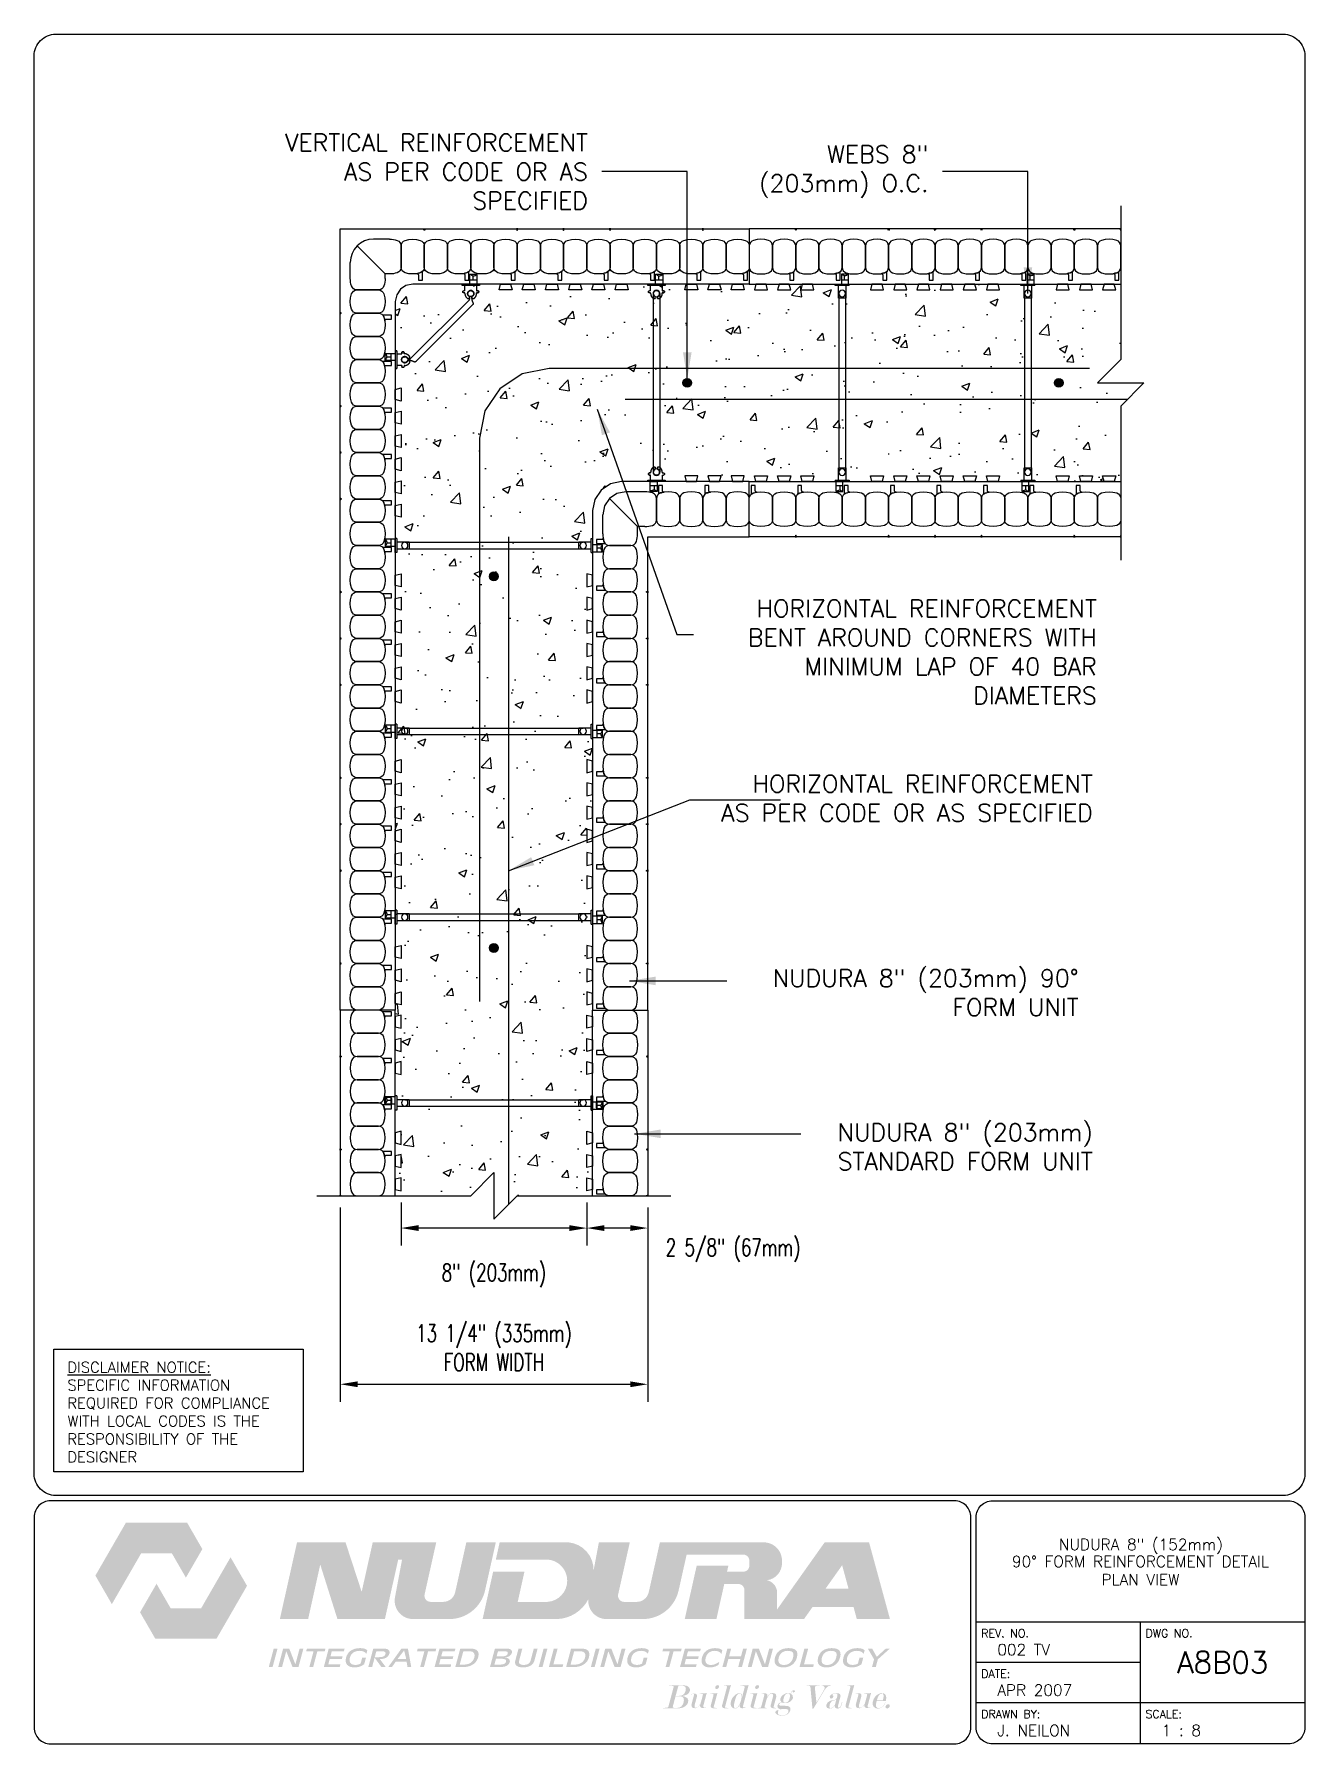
# Paper-space layout 'A8B03' of a CAD drawing. Header units: inches. Extents: x 0.42 to 7.8, y 0.49 to 10.41.
# The model-space entities are those that its viewports show. They can reach past a viewport. Long polylines and large blocks are cut down to what shows.
import ezdxf
from ezdxf.enums import TextEntityAlignment as Align

# ---------------------------------------------------------------- set-up
doc = ezdxf.new("R2010")
doc.units = ezdxf.units.IN
doc.header["$LTSCALE"] = 0.5
doc.header["$MEASUREMENT"] = 0
for name, color, linetype in [('DIM', 4, 'Continuous'), ('Hatch', 12, 'Continuous'), ('line25', 2, 'Continuous'), ('LINE3', 3, 'Continuous'), ('LINE50', 5, 'Continuous'), ('LINE9', 9, 'Continuous'), ('LOGO', 7, 'Continuous'), ('TBK_LINE65', 3, 'Continuous'), ('TBK_TEXT', 4, 'Continuous'), ('TEXT', 4, 'Continuous')]:
    doc.layers.add(name, color=color, linetype=linetype)
doc.styles.add('DIM', font='romans.shx', dxfattribs={"width": 0.7})
doc.styles.add('ROMANS', font='romans.shx', dxfattribs={"height": 0.75})
doc.dimstyles.new('ext_12', dxfattribs={"dimscale": 12, "dimtxt": 0.09375, "dimasz": 0.09375, "dimexe": 0.09375, "dimexo": 0.0625, "dimgap": 0.0625, "dimtad": 1, "dimdec": 1, "dimzin": 3, "dimdsep": 46, "dimlunit": 4, "dimtxsty": 'DIM', "dimcen": 0.09, "dimdle": 0.09375, "dimclrt": 4, "dimadec": 0, "dimazin": 0, "dimtfac": 1, "dimtdec": 1, "dimtmove": 2, "dimatfit": 3, "dimfxl": 0, "dimfrac": 2, "dimtolj": 1, "dimtzin": 0, "dimarcsym": 0})
doc.dimstyles.new('ext_8', dxfattribs={"dimscale": 8, "dimtxt": 0.09375, "dimasz": 0.09375, "dimexe": 0.09375, "dimexo": 0.0625, "dimgap": 0.0625, "dimtad": 1, "dimdec": 4, "dimzin": 3, "dimdsep": 46, "dimlunit": 4, "dimtxsty": 'DIM', "dimcen": 0.09, "dimdle": 0.09375, "dimclrt": 4, "dimadec": 0, "dimazin": 0, "dimtfac": 1, "dimtdec": 4, "dimtmove": 2, "dimatfit": 3, "dimfxl": 0, "dimfrac": 2, "dimtolj": 1, "dimtzin": 0, "dimarcsym": 0})

psp = doc.layouts.new('A8B03')

# ---------------------------------------------------------------- texts
at = {"layer": 'TBK_TEXT', "color": 7, "style": 'ROMANS'}
for s, p in [('REV. NO.', (5.9215, 1.107)), ('DWG NO.', (6.876, 1.107)), ('DATE:', (5.9215, 0.8726)), ('DRAWN BY:', (5.9215, 0.6382)), ('SCALE:', (6.876, 0.6382))]:
    psp.add_text(s, height=0.04688, dxfattribs=at).set_placement(p)
at = {"layer": 'TEXT', "insert": (0.6134, 2.7065), "char_height": 0.0625, "width": 1.41371, "attachment_point": 1, "style": 'ROMANS'}
psp.add_mtext('{\\Fromans.shx|c1;\\LDISCLAIMER NOTICE:\\l\\PSPECIFIC INFORMATION REQUIRED FOR COMPLIANCE WITH LOCAL CODES IS THE RESPONSIBILITY OF THE DESIGNER}', dxfattribs=at)

msp = doc.modelspace()

# ---------------------------------------------------------------- texts
at = {"layer": 'TEXT', "char_height": 0.75, "attachment_point": 6, "style": 'ROMANS'}
for s, insert, width in [('VERTICAL REINFORCEMENT AS PER CODE OR AS SPECIFIED', (347.61824, 118.7015), 15.7970177), ('WEBS 8" (203mm) O.C.', (362.28815, 118.7015), 8.5609521), ('HORIZONTAL REINFORCEMENT BENT AROUND CORNERS WITH MINIMUM LAP OF 40 BAR DIAMETERS', (369.5412, 98.02271), 17.5066861), ('HORIZONTAL REINFORCEMENT AS PER CODE OR AS SPECIFIED', (369.36658, 91.72424), 17.5066861), ('NUDURA 8" (203mm) 90° FORM UNIT', (368.758, 83.35431), 16.0916347), ('NUDURA 8" (203mm)\\PSTANDARD FORM UNIT', (369.36658, 76.72023), 12.4881099)]:
    msp.add_mtext(s, dxfattribs=dict(at, insert=insert, width=width))

# ---------------------------------------------------------------- blocks, each defined once
blk = doc.blocks.new('TITLEBLOCK-Tag')
at = {"style": 'ROMANS'}
for tag, height, p in [('TITLE_LINE_1', 0.065, (0.927, -0.1328)), ('TITLE_LINE_2', 0.065, (0.9294, -0.2258)), ('CENTRE-LINE-3', 0.065, (0.927, -0.3246)), ('TITLE_LINE_4', 0.065, (0.927, -0.4299)), ('TITLE_LINE_5', 0.065, (0.927, -0.526)), ('DWG', 0.125, (1.4043, -0.9102))]:
    blk.add_attdef(tag, text='', height=height, dxfattribs=at).set_placement(p, align=Align.MIDDLE_CENTER)
for tag, p in [('LATEST_REVISION', (0.0954, -0.8366)), ('REVISION_DATE', (0.0954, -1.071)), ('DRAWN_BY', (0.0954, -1.3053)), ('SCALE', (1.0499, -1.3053))]:
    blk.add_attdef(tag, text='', height=0.065, dxfattribs=at).set_placement(p, align=Align.MIDDLE_LEFT)
blk = doc.blocks.new('WEB_CENTRE_TOP_8')
for p, q in [((-0.141, 7.688), (-0.141, 0)), ((0.141, 7.688), (0.141, 0))]:
    blk.add_line(p, q)
for centre in [(0, 7.688), (0, 0)]:
    blk.add_circle(centre, 0.141)
blk = doc.blocks.new('FSP')
for p, q in [((-0.156, 0.19, 0.274), (-0.156, -0.344, 0.274)), ((0.156, 0.19, 0.274), (-0.156, 0.19, 0.274)), ((0.156, -0.344, 0.274), (0.156, 0.19, 0.274)), ((0.305, -0.344, 0.274), (-0.305, -0.344, 0.274)), ((-0.305, -0.344, 0.274), (-0.305, -0.406, 0.274)), ((-0.305, -0.406, 0.274), (0.305, -0.406, 0.274)), ((0.305, -0.344, 0.274), (0.305, -0.406, 0.274))]:
    blk.add_line(p, q)
at = {"color": 12}
for p, q in [((-0.035, -0.587), (0.268, -0.587)), ((0.1, -0.587), (0.1, -0.762))]:
    blk.add_line(p, q, dxfattribs=at)
blk.add_lwpolyline([(-0.035, -0.406), (0.268, -0.406), (0.268, -0.837), (-0.035, -0.837)], close=True)
for centre, radius, start, end in [((0.723, -2.047), 1.428, 115.84662, 122.06403), ((0.089, -1.011), 0.25, 44.31013, 87.39216)]:
    blk.add_arc(centre, radius, start, end, dxfattribs=at)
blk = doc.blocks.new('FS')
at = {"color": 12}
blk.add_line((-0.587, -0.035), (-0.587, 0.268), dxfattribs=at)
for p, q in [((-0.344, 0.375), (-0.344, -0.375)), ((-0.125, -0.25), (-0.344, -0.25))]:
    blk.add_line(p, q)
blk.add_lwpolyline([(-0.837, 0.268), (-0.406, 0.268), (-0.406, -0.035), (-0.837, -0.035)], close=True)
for centre, radius, start, end in [((-1.011, 0.089), 0.25, 2.60784, 45.68987), ((-2.047, 0.723), 1.428, 327.93597, 334.15338)]:
    blk.add_arc(centre, radius, start, end, dxfattribs=at)
blk.add_open_spline([(-0.587, 0.1), (-0.762, 0.1)], degree=1, dxfattribs=at)
for points, degree in [([(-0.399, 0.375), (-0.401, 0.375), (-0.404, 0.375), (-0.406, 0.375)], 3), ([(-0.344, 0.375), (-0.344, 0.375), (-0.355, 0.375), (-0.385, 0.375), (-0.399, 0.375)], 3), ([(-0.344, 0.25), (-0.125, 0.25)], 1), ([(0.126, 0.049), (0.115, 0.077), (0.071, 0.128), (-0.027, 0.144), (-0.113, 0.093), (-0.146, 0), (-0.113, -0.093), (-0.027, -0.144), (0.071, -0.128), (0.115, -0.077), (0.126, -0.049)], 3), ([(-0.125, 0.25), (-0.125, 0.297)], 1), ([(-0.125, 0.297), (-0.125, 0.25)], 1), ([(-0.078, 0.343), (-0.078, 0.343), (-0.079, 0.343), (-0.079, 0.343)], 3), ([(-0.077, 0.343), (-0.077, 0.343), (-0.077, 0.343), (-0.078, 0.343)], 3), ([(-0.031, 0.297), (-0.031, 0.25)], 1), ([(-0.031, 0.25), (-0.031, 0.297)], 1), ([(0, 0.25), (-0.031, 0.25)], 1), ([(0, 0.25), (0, 0.25)], 1), ([(0, 0.25), (0, 0.25)], 1), ([(0, 0.25), (0, 0.25)], 1), ([(0, 0.25), (0, 0.25)], 1), ([(0, 0.25), (0, 0.25)], 1), ([(0, 0.25), (0, 0.25)], 1), ([(0, 0.25), (0, 0.25)], 1), ([(0, 0.25), (0, 0.25)], 1), ([(0, 0.25), (0, 0.25)], 1), ([(0, 0.25), (0, 0.25)], 1), ([(0, 0.25), (0, 0.25)], 1), ([(0.126, 0.049), (0.126, 0.049)], 1), ([(0.126, 0.049), (0.126, 0.049)], 1), ([(0.126, 0.049), (0.126, 0.049)], 1), ([(0.126, 0.049), (0.126, 0.049)], 1), ([(0.198, 0.049), (0.174, 0.049), (0.15, 0.049), (0.126, 0.049)], 3), ([(0.126, 0.049), (0.198, 0.049)], 1), ([(0.213, 0.052), (0.208, 0.05), (0.203, 0.049), (0.198, 0.049)], 3), ([(0.198, 0.049), (0.198, 0.049)], 1), ([(0.198, 0.049), (0.198, 0.049)], 1), ([(0.198, 0.049), (0.198, 0.049)], 1), ([(0.198, 0.049), (0.198, 0.049)], 1), ([(0.198, 0.049), (0.198, 0.049)], 1), ([(0.198, 0.049), (0.198, 0.049)], 1), ([(0.198, 0.049), (0.198, 0.049)], 1), ([(0.198, 0.049), (0.198, 0.049)], 1), ([(0.213, 0.131), (0.213, 0.131)], 1), ([(0.213, 0.131), (0.213, 0.131)], 1), ([(0.213, 0.131), (0.213, 0.131)], 1), ([(0.213, 0.131), (0.213, 0.131)], 1), ([(0.213, 0.052), (0.213, 0.131)], 1), ([(-0.406, -0.375), (-0.404, -0.375), (-0.401, -0.375), (-0.399, -0.375)], 3), ([(-0.399, -0.375), (-0.385, -0.375), (-0.355, -0.375), (-0.344, -0.375), (-0.344, -0.375)], 3), ([(-0.125, -0.25), (-0.125, -0.297)], 1), ([(-0.079, -0.343), (-0.079, -0.343), (-0.078, -0.343), (-0.078, -0.343)], 3), ([(-0.078, -0.343), (-0.077, -0.343), (-0.077, -0.343), (-0.077, -0.343)], 3), ([(-0.031, -0.25), (-0.031, -0.297)], 1), ([(0, -0.25), (-0.031, -0.25)], 1), ([(0, -0.25), (0, -0.25)], 1), ([(0, -0.25), (0, -0.25)], 1), ([(0, -0.25), (0, -0.25)], 1), ([(0, -0.25), (0, -0.25)], 1), ([(0, -0.25), (0, -0.25)], 1), ([(0, -0.25), (0, -0.25)], 1), ([(0, -0.25), (0, -0.25)], 1), ([(0, -0.25), (0, -0.25)], 1), ([(0, -0.25), (0, -0.25)], 1), ([(0, -0.25), (0, -0.25)], 1), ([(0, -0.25), (0, -0.25)], 1), ([(0, -0.25), (0, -0.25)], 1), ([(0, -0.25), (0, -0.25)], 1), ([(0, -0.25), (0, -0.25)], 1), ([(0, -0.25), (0, -0.25)], 1), ([(0, -0.25), (0, -0.25)], 1), ([(0, -0.25), (0, -0.25)], 1), ([(0, -0.25), (0, -0.25)], 1), ([(0, -0.25), (0, -0.25)], 1), ([(0, -0.25), (0, -0.25)], 1), ([(0, -0.25), (0, -0.25)], 1), ([(0, -0.25), (0, -0.25)], 1), ([(0, -0.25), (0, -0.25)], 1), ([(0, -0.25), (0, -0.25)], 1), ([(0.126, -0.049), (0.126, -0.049)], 1), ([(0.126, -0.049), (0.126, -0.049)], 1), ([(0.126, -0.049), (0.126, -0.049)], 1), ([(0.126, -0.049), (0.126, -0.049)], 1), ([(0.126, -0.049), (0.126, -0.049)], 1), ([(0.126, -0.049), (0.126, -0.049)], 1), ([(0.126, -0.049), (0.126, -0.049)], 1), ([(0.126, -0.049), (0.126, -0.049)], 1), ([(0.126, -0.049), (0.126, -0.049)], 1), ([(0.126, -0.049), (0.126, -0.049)], 1), ([(0.198, -0.049), (0.126, -0.049)], 1), ([(0.198, -0.049), (0.198, -0.049)], 1), ([(0.198, -0.049), (0.203, -0.049), (0.208, -0.05), (0.213, -0.052)], 3), ([(0.198, -0.049), (0.198, -0.049)], 1), ([(0.198, -0.049), (0.198, -0.049)], 1), ([(0.198, -0.049), (0.198, -0.049)], 1), ([(0.213, -0.131), (0.213, -0.052)], 1), ([(0.213, -0.131), (0.213, -0.131)], 1), ([(0.213, -0.131), (0.213, -0.131)], 1), ([(0.213, -0.131), (0.213, -0.131)], 1), ([(0.213, -0.131), (0.213, -0.131)], 1)]:
    blk.add_open_spline(points, degree=degree)
for points, weights in [([(-0.406, 0.375), (-0.402, 0.375), (-0.399, 0.375)], [0.950305488115, 0.972587069138, 1]), ([(-0.079, 0.343), (-0.125, 0.343), (-0.125, 0.297)], [1, 0.70710678, 1]), ([(-0.125, 0.297), (-0.125, 0.317), (-0.098, 0.343), (-0.079, 0.343)], [1, 0.85355339, 0.85355339, 1]), ([(-0.031, 0.297), (-0.031, 0.343), (-0.077, 0.343)], [1, 0.70710678, 1]), ([(-0.077, 0.343), (-0.058, 0.343), (-0.031, 0.317), (-0.031, 0.297)], [1, 0.85355339, 0.85355339, 1]), ([(0.213, 0.131), (0.14, 0.25), (0, 0.25)], [0.864651574428, 0.794674169686, 0.958404415195]), ([(0.198, 0.049), (0.206, 0.049), (0.213, 0.052)], [1, 0.89208144177, 0.836150253337]), ([(-0.399, -0.375), (-0.402, -0.375), (-0.406, -0.375)], [1, 0.972587069138, 0.950305488115]), ([(-0.079, -0.343), (-0.098, -0.343), (-0.125, -0.317), (-0.125, -0.297)], [1, 0.85355339, 0.85355339, 1]), ([(-0.078, -0.343), (-0.079, -0.343), (-0.079, -0.343)], [1, 0.70710678, 1]), ([(-0.031, -0.297), (-0.031, -0.317), (-0.058, -0.343), (-0.077, -0.343)], [1, 0.85355339, 0.85355339, 1]), ([(0, -0.25), (0.14, -0.25), (0.213, -0.131)], [0.958404415409, 0.794674173519, 0.864651571113]), ([(0.213, -0.052), (0.206, -0.049), (0.198, -0.049)], [0.83615024178, 0.892081430621, 1])]:
    blk.add_rational_spline(points, weights, degree=2)
for points, weights, knots in [([(-0.399, 0.375), (-0.376, 0.375), (-0.36, 0.375), (-0.344, 0.375), (-0.344, 0.375)], [0.868718859319, 0.861102739573, 1, 0.861102742958, 0.868718858948], [0, 0, 0, 0.5, 0.5, 1, 1, 1]), ([(0.126, -0.049), (0.066, -0.203), (-0.073, -0.113), (-0.249, 0), (-0.073, 0.113), (0.066, 0.203), (0.126, 0.049)], [0.899508922286, 0.599718215298, 1, 0.54226024, 1, 0.599718224335, 0.899508908749], [0, 0, 0, 0.318112, 0.318112, 0.681888, 0.681888, 1, 1, 1]), ([(-0.344, -0.375), (-0.344, -0.375), (-0.36, -0.375), (-0.376, -0.375), (-0.399, -0.375)], [0.868718858569, 0.861102746415, 1, 0.861102734288, 0.868718859898], [0, 0, 0, 0.5, 0.5, 1, 1, 1])]:
    blk.add_rational_spline(points, weights, degree=2, knots=knots)
blk = doc.blocks.new('*D4')
at = {"layer": 'Defpoints', "color": 0}
for p in [(347.569, 74.827), (350.194, 74.608), (347.569, 73.223)]:
    blk.add_point(p, dxfattribs=at)
at = {"layer": 'DIM', "color": 0, "lineweight": -2}
for p, q in [((347.569, 74.327), (347.569, 72.473)), ((350.194, 74.108), (350.194, 72.473)), ((349.444, 73.223), (348.319, 73.223))]:
    blk.add_line(p, q, dxfattribs=at)
at = {"layer": 'DIM', "color": 0}
for points in [[(348.319, 73.348), (348.319, 73.098), (347.569, 73.223)], [(349.444, 73.348), (349.444, 73.098), (350.194, 73.223)]]:
    blk.add_solid(points, dxfattribs=at)
at = {"layer": 'DIM', "color": 4, "insert": (353.872, 72.265), "char_height": 0.75, "attachment_point": 5, "style": 'DIM'}
blk.add_mtext('\\A1;2 5/8" (67mm)', dxfattribs=at)
blk = doc.blocks.new('*D5')
at = {"layer": 'Defpoints', "color": 0}
for p in [(339.569, 74.827), (347.569, 74.827), (339.569, 73.223)]:
    blk.add_point(p, dxfattribs=at)
at = {"layer": 'DIM', "color": 0, "lineweight": -2}
for p, q in [((339.569, 74.327), (339.569, 72.473)), ((347.569, 74.327), (347.569, 72.473)), ((346.819, 73.223), (340.319, 73.223))]:
    blk.add_line(p, q, dxfattribs=at)
at = {"layer": 'DIM', "color": 0}
for points in [[(340.319, 73.348), (340.319, 73.098), (339.569, 73.223)], [(346.819, 73.348), (346.819, 73.098), (347.569, 73.223)]]:
    blk.add_solid(points, dxfattribs=at)
at = {"layer": 'DIM', "color": 4, "insert": (343.569, 71.182), "char_height": 0.75, "attachment_point": 5, "style": 'DIM'}
blk.add_mtext('\\A1;8" (203mm)', dxfattribs=at)
blk = doc.blocks.new('*D6')
at = {"layer": 'Defpoints', "color": 0}
for p in [(336.944, 74.608), (350.194, 74.608), (350.194, 66.498)]:
    blk.add_point(p, dxfattribs=at)
at = {"layer": 'DIM', "color": 0, "lineweight": -2}
for p, q in [((336.944, 74.108), (336.944, 65.748)), ((350.194, 74.108), (350.194, 65.748)), ((337.694, 66.498), (349.444, 66.498))]:
    blk.add_line(p, q, dxfattribs=at)
at = {"layer": 'DIM', "color": 0}
for points in [[(337.694, 66.623), (337.694, 66.373), (336.944, 66.498)], [(349.444, 66.623), (349.444, 66.373), (350.194, 66.498)]]:
    blk.add_solid(points, dxfattribs=at)
at = {"layer": 'DIM', "color": 4, "insert": (343.569, 68.07), "char_height": 0.75, "attachment_point": 5, "style": 'DIM'}
blk.add_mtext('\\A1;13 1/4" (335mm)\\PFORM WIDTH', dxfattribs=at)

# ---------------------------------------------------------------- dimensions: what is measured, and where the dimension line sits
at = {"layer": 'DIM'}
dim = msp.add_linear_dim(base=(350.19387, 66.49828), p1=(336.94387, 74.60825), p2=(350.19387, 74.60825), text='13 1/4" (335mm)\\PFORM WIDTH', dimstyle='ext_8', dxfattribs=at)
dim.commit()
dim.dimension.update_dxf_attribs({"geometry": '*D6', "text_midpoint": (343.56887, 68.0697)})
for base, p1, p2, text, picture, middle in [((339.56887, 73.22302), (347.56887, 74.82709), (339.56887, 74.82709), '8" (203mm)', '*D5', (343.56887, 71.18208)), ((347.56887, 73.22302), (350.19387, 74.60825), (347.56887, 74.82709), '2 5/8" (67mm)', '*D4', (353.87222, 72.26529))]:
    dim = msp.add_linear_dim(base=base, p1=p1, p2=p2, text=text, dimstyle='ext_8', dxfattribs=at)
    dim.commit()
    dim.dimension.update_dxf_attribs({"geometry": picture, "text_midpoint": middle, "dimtype": 160})

# ---------------------------------------------------------------- hatches: boundary and pattern name
at = {"layer": 'Hatch'}
h = msp.add_hatch(dxfattribs=at)
h.set_pattern_fill('AR-CONC', color=256, scale=0.5, style=0)
h.set_pattern_definition([(50, (200.2693, 103.0177), (3.5863, -0.31376), [0.375, -4.125]), (355, (200.2693, 103.0177), (-0.69376, 3.76096), [0.3, -3.3]), (100.4514, (200.568, 102.9915), (2.89255, 3.4472), [0.3187, -3.50571]), (46.1842, (200.2693, 104.0177), (5.3362, -0.8276), [0.5625, -6.1875]), (96.6356, (200.714, 103.9487), (4.67331, 4.87059), [0.47805, -5.25856]), (351.1842, (200.269, 104.0177), (4.67331, 4.8706), [0.45, -4.95]), (21, (200.7693, 103.7677), (2.984535, -2.013094), [0.375, -4.125]), (326, (200.7693, 103.7677), (1.21658, 3.62575), [0.3, -3.3]), (71.4514, (201.018, 103.6), (4.20111, 1.61265), [0.3187, -3.50571]), (37.5, (200.2693, 103.0177), (0.060799, 1.664469), [0, -3.26, 0, -3.35, 0, -3.3125]), (7.5, (200.2693, 103.0177), (1.315348, 1.972059), [0, -1.91, 0, -3.185, 0, -1.2625]), (327.5, (199.1543, 103.0177), (2.669112, -0.112774), [0, -1.25, 0, -3.9, 0, -5.175]), (317.5, (198.6543, 103.0177), (2.91593, 0.500525), [0, -1.625, 0, -2.59, 0, -3.675])])
h.paths.add_polyline_path([(370.56887, 113.85825), (370.28771, 113.85825), (370.35004, 113.60825), (369.78771, 113.60825), (369.85004, 113.85825), (369.28771, 113.85825), (369.35004, 113.60825), (368.78771, 113.60825), (368.85004, 113.85825), (368.28771, 113.85825), (368.35004, 113.60825), (367.78771, 113.60825), (367.85004, 113.85825), (365.28771, 113.85825), (365.35004, 113.60825), (364.78771, 113.60825), (364.85004, 113.85825), (364.28771, 113.85825), (364.35004, 113.60825), (363.78771, 113.60825), (363.85004, 113.85825), (363.28771, 113.85825), (363.35004, 113.60825), (362.78771, 113.60825), (362.85004, 113.85825), (362.28771, 113.85825), (362.35004, 113.60825), (361.78771, 113.60825), (361.85004, 113.85825), (361.28771, 113.85825), (361.35004, 113.60825), (360.78771, 113.60825), (360.85004, 113.85825), (360.28771, 113.85825), (360.35004, 113.60825), (359.78771, 113.60825), (359.85004, 113.85825), (357.28771, 113.85825), (357.35004, 113.60825), (356.78771, 113.60825), (356.85004, 113.85825), (356.28771, 113.85825), (356.35004, 113.60825), (355.78771, 113.60825), (355.85004, 113.85825), (355.28771, 113.85825), (355.35004, 113.60825), (354.78771, 113.60825), (354.85004, 113.85825), (354.56887, 113.85825), (354.28771, 113.85825), (354.35004, 113.60825), (353.78771, 113.60825), (353.85004, 113.85825), (353.28771, 113.85825), (353.35004, 113.60825), (352.78771, 113.60825), (352.85004, 113.85825), (352.28771, 113.85825), (352.35004, 113.60825), (351.78771, 113.60825), (351.85004, 113.85825), (349.28771, 113.85825), (349.35004, 113.60825), (348.78771, 113.60825), (348.85004, 113.85825), (348.28771, 113.85825), (348.35004, 113.60825), (347.78771, 113.60825), (347.85004, 113.85825), (347.28771, 113.85825), (347.35004, 113.60825), (346.78771, 113.60825), (346.85004, 113.85825), (346.28771, 113.85825), (346.35004, 113.60825), (345.78771, 113.60825), (345.85004, 113.85825), (345.28771, 113.85825), (345.35004, 113.60825), (344.78771, 113.60825), (344.85004, 113.85825), (344.28771, 113.85825), (344.35004, 113.60825), (343.78771, 113.60825), (343.85004, 113.85825), (340.06887, 113.85825, 0.41421356), (339.31887, 113.10825), (339.31887, 109.32709), (339.56887, 109.38942), (339.56887, 108.82709), (339.31887, 108.88942), (339.31887, 108.32709), (339.56887, 108.38942), (339.56887, 107.82709), (339.31887, 107.88942), (339.31887, 107.32709), (339.56887, 107.38942), (339.56887, 106.82709), (339.31887, 106.88942), (339.31887, 106.32709), (339.56887, 106.38942), (339.56887, 105.82709), (339.31887, 105.88942), (339.31887, 105.32709), (339.56887, 105.38942), (339.56887, 104.82709), (339.31887, 104.88942), (339.31887, 104.32709), (339.56887, 104.38942), (339.56887, 103.82709), (339.31887, 103.88942), (339.31887, 101.32709), (339.56887, 101.38942), (339.56887, 100.82709), (339.31887, 100.88942), (339.31887, 100.32709), (339.56887, 100.38942), (339.56887, 99.82709), (339.31887, 99.88942), (339.31887, 99.32709), (339.56887, 99.38942), (339.56887, 98.82709), (339.31887, 98.88942), (339.31887, 98.32709), (339.56887, 98.38942), (339.56887, 97.82709), (339.31887, 97.88942), (339.31887, 97.32709), (339.56887, 97.38942), (339.56887, 96.82709), (339.31887, 96.88942), (339.31887, 96.32709), (339.56887, 96.38942), (339.56887, 95.82709), (339.31887, 95.88942), (339.31887, 93.32709), (339.56887, 93.38942), (339.56887, 92.82709), (339.31887, 92.88942), (339.31887, 92.32709), (339.56887, 92.38942), (339.56887, 91.82709), (339.31887, 91.88942), (339.31887, 91.32709), (339.56887, 91.38942), (339.56887, 90.82709), (339.31887, 90.88942), (339.31887, 90.32709), (339.56887, 90.38942), (339.56887, 89.82709), (339.31887, 89.88942), (339.31887, 89.32709), (339.56887, 89.38942), (339.56887, 88.82709), (339.31887, 88.88942), (339.31887, 88.32709), (339.56887, 88.38942), (339.56887, 87.82709), (339.31887, 87.88942), (339.31887, 85.32709), (339.56887, 85.38942), (339.56887, 84.82709), (339.31887, 84.88942), (339.31887, 84.32709), (339.56887, 84.38942), (339.56887, 83.82709), (339.31887, 83.88942), (339.31887, 83.32709), (339.56887, 83.38942), (339.56887, 82.82709), (339.31887, 82.88942), (339.31887, 82.60825), (339.31887, 82.32709), (339.56887, 82.38942), (339.56887, 81.82709), (339.31887, 81.88942), (339.31887, 81.32709), (339.56887, 81.38942), (339.56887, 80.82709), (339.31887, 80.88942), (339.31887, 80.32709), (339.56887, 80.38942), (339.56887, 79.82709), (339.31887, 79.88942), (339.31887, 77.32709), (339.56887, 77.38942), (339.56887, 76.82709), (339.31887, 76.88942), (339.31887, 76.32709), (339.56887, 76.38942), (339.56887, 75.82709), (339.31887, 75.88942), (339.31887, 75.32709), (339.56887, 75.38942), (339.56887, 74.82709), (339.31887, 74.88942), (339.31887, 74.60825), (347.81887, 74.60825), (347.81887, 74.88942), (347.56887, 74.82709), (347.56887, 75.38942), (347.81887, 75.32709), (347.81887, 75.88942), (347.56887, 75.82709), (347.56887, 76.38942), (347.81887, 76.32709), (347.81887, 76.88942), (347.56887, 76.82709), (347.56887, 77.38942), (347.81887, 77.32709), (347.81887, 79.88942), (347.56887, 79.82709), (347.56887, 80.38942), (347.81887, 80.32709), (347.81887, 80.88942), (347.56887, 80.82709), (347.56887, 81.38942), (347.81887, 81.32709), (347.81887, 81.88942), (347.56887, 81.82709), (347.56887, 82.38942), (347.81887, 82.32709), (347.81887, 82.60825), (347.81887, 82.88942), (347.56887, 82.82709), (347.56887, 83.38942), (347.81887, 83.32709), (347.81887, 83.88942), (347.56887, 83.82709), (347.56887, 84.38942), (347.81887, 84.32709), (347.81887, 84.88942), (347.56887, 84.82709), (347.56887, 85.38942), (347.81887, 85.32709), (347.81887, 87.88942), (347.56887, 87.82709), (347.56887, 88.38942), (347.81887, 88.32709), (347.81887, 88.88942), (347.56887, 88.82709), (347.56887, 89.38942), (347.81887, 89.32709), (347.81887, 89.88942), (347.56887, 89.82709), (347.56887, 90.38942), (347.81887, 90.32709), (347.81887, 90.88942), (347.56887, 90.82709), (347.56887, 91.38942), (347.81887, 91.32709), (347.81887, 91.88942), (347.56887, 91.82709), (347.56887, 92.38942), (347.81887, 92.32709), (347.81887, 92.88942), (347.56887, 92.82709), (347.56887, 93.38942), (347.81887, 93.32709), (347.81887, 95.88942), (347.56887, 95.82709), (347.56887, 96.38942), (347.81887, 96.32709), (347.81887, 96.88942), (347.56887, 96.82709), (347.56887, 97.38942), (347.81887, 97.32709), (347.81887, 97.88942), (347.56887, 97.82709), (347.56887, 98.38942), (347.81887, 98.32709), (347.81887, 98.88942), (347.56887, 98.82709), (347.56887, 99.38942), (347.81887, 99.32709), (347.81887, 99.88942), (347.56887, 99.82709), (347.56887, 100.38942), (347.81887, 100.32709), (347.81887, 100.88942), (347.56887, 100.82709), (347.56887, 101.38942), (347.81887, 101.32709), (347.81887, 104.10825, -0.41421356), (349.06887, 105.35825), (351.85004, 105.35825), (351.78771, 105.60825), (352.35004, 105.60825), (352.28771, 105.35825), (352.85004, 105.35825), (352.78771, 105.60825), (353.35004, 105.60825), (353.28771, 105.35825), (353.85004, 105.35825), (353.78771, 105.60825), (354.35004, 105.60825), (354.28771, 105.35825), (354.56887, 105.35825), (354.85004, 105.35825), (354.78771, 105.60825), (355.35004, 105.60825), (355.28771, 105.35825), (355.85004, 105.35825), (355.78771, 105.60825), (356.35004, 105.60825), (356.28771, 105.35825), (356.85004, 105.35825), (356.78771, 105.60825), (357.35004, 105.60825), (357.28771, 105.35825), (359.85004, 105.35825), (359.78771, 105.60825), (360.35004, 105.60825), (360.28771, 105.35825), (360.85004, 105.35825), (360.78771, 105.60825), (361.35004, 105.60825), (361.28771, 105.35825), (361.85004, 105.35825), (361.78771, 105.60825), (362.35004, 105.60825), (362.28771, 105.35825), (362.85004, 105.35825), (362.78771, 105.60825), (363.35004, 105.60825), (363.28771, 105.35825), (363.85004, 105.35825), (363.78771, 105.60825), (364.35004, 105.60825), (364.28771, 105.35825), (364.85004, 105.35825), (364.78771, 105.60825), (365.35004, 105.60825), (365.28771, 105.35825), (367.85004, 105.35825), (367.78771, 105.60825), (368.35004, 105.60825), (368.28771, 105.35825), (368.85004, 105.35825), (368.78771, 105.60825), (369.35004, 105.60825), (369.28771, 105.35825), (369.85004, 105.35825), (369.78771, 105.60825), (370.35004, 105.60825), (370.28771, 105.35825), (370.56887, 105.35825)])
at = {"layer": 'LINE3'}
for points in [[(352.0845, 109.60825, 1), (351.7095, 109.60825, 1)], [(368.0845, 109.60825, 1), (367.7095, 109.60825, 1)], [(343.75637, 101.28013, 1), (343.38137, 101.28013, 1)], [(343.75637, 85.28013, 1), (343.38137, 85.28013, 1)]]:
    msp.add_hatch(color=256, dxfattribs=at).paths.add_polyline_path(points)

# ---------------------------------------------------------------- linework, layer by layer
at = {"layer": 'line25'}
for p, q in [((354.56887, 113.85825), (340.06887, 113.85825)), ((354.56887, 113.85825), (370.56887, 113.85825)), ((339.31887, 113.10825), (339.31887, 82.60825)), ((354.56887, 105.35825), (349.06887, 105.35825)), ((354.56887, 105.35825), (370.56887, 105.35825)), ((347.81887, 104.10825), (347.81887, 82.60825)), ((339.31887, 74.60825), (339.31887, 82.60825)), ((347.81887, 74.60825), (347.81887, 82.60825))]:
    msp.add_line(p, q, dxfattribs=at)
for points in [[(344.28771, 113.85825), (344.35004, 113.60825), (343.78771, 113.60825), (343.85004, 113.85825)], [(345.28771, 113.85825), (345.35004, 113.60825), (344.78771, 113.60825), (344.85004, 113.85825)], [(346.28771, 113.85825), (346.35004, 113.60825), (345.78771, 113.60825), (345.85004, 113.85825)], [(347.28771, 113.85825), (347.35004, 113.60825), (346.78771, 113.60825), (346.85004, 113.85825)], [(348.28771, 113.85825), (348.35004, 113.60825), (347.78771, 113.60825), (347.85004, 113.85825)], [(349.28771, 113.85825), (349.35004, 113.60825), (348.78771, 113.60825), (348.85004, 113.85825)], [(352.28771, 113.85825), (352.35004, 113.60825), (351.78771, 113.60825), (351.85004, 113.85825)], [(353.28771, 113.85825), (353.35004, 113.60825), (352.78771, 113.60825), (352.85004, 113.85825)], [(354.28771, 113.85825), (354.35004, 113.60825), (353.78771, 113.60825), (353.85004, 113.85825)], [(354.85004, 113.85825), (354.78771, 113.60825), (355.35004, 113.60825), (355.28771, 113.85825)], [(355.85004, 113.85825), (355.78771, 113.60825), (356.35004, 113.60825), (356.28771, 113.85825)], [(356.85004, 113.85825), (356.78771, 113.60825), (357.35004, 113.60825), (357.28771, 113.85825)], [(359.85004, 113.85825), (359.78771, 113.60825), (360.35004, 113.60825), (360.28771, 113.85825)], [(360.85004, 113.85825), (360.78771, 113.60825), (361.35004, 113.60825), (361.28771, 113.85825)], [(361.85004, 113.85825), (361.78771, 113.60825), (362.35004, 113.60825), (362.28771, 113.85825)], [(362.85004, 113.85825), (362.78771, 113.60825), (363.35004, 113.60825), (363.28771, 113.85825)], [(363.85004, 113.85825), (363.78771, 113.60825), (364.35004, 113.60825), (364.28771, 113.85825)], [(364.85004, 113.85825), (364.78771, 113.60825), (365.35004, 113.60825), (365.28771, 113.85825)], [(367.85004, 113.85825), (367.78771, 113.60825), (368.35004, 113.60825), (368.28771, 113.85825)], [(368.85004, 113.85825), (368.78771, 113.60825), (369.35004, 113.60825), (369.28771, 113.85825)], [(369.85004, 113.85825), (369.78771, 113.60825), (370.35004, 113.60825), (370.28771, 113.85825)], [(339.31887, 109.32709), (339.56887, 109.38942), (339.56887, 108.82709), (339.31887, 108.88942)], [(339.31887, 108.32709), (339.56887, 108.38942), (339.56887, 107.82709), (339.31887, 107.88942)], [(339.31887, 107.32709), (339.56887, 107.38942), (339.56887, 106.82709), (339.31887, 106.88942)], [(339.31887, 106.32709), (339.56887, 106.38942), (339.56887, 105.82709), (339.31887, 105.88942)], [(339.31887, 105.32709), (339.56887, 105.38942), (339.56887, 104.82709), (339.31887, 104.88942)], [(352.28771, 105.35825), (352.35004, 105.60825), (351.78771, 105.60825), (351.85004, 105.35825)], [(353.28771, 105.35825), (353.35004, 105.60825), (352.78771, 105.60825), (352.85004, 105.35825)], [(354.28771, 105.35825), (354.35004, 105.60825), (353.78771, 105.60825), (353.85004, 105.35825)], [(354.85004, 105.35825), (354.78771, 105.60825), (355.35004, 105.60825), (355.28771, 105.35825)], [(355.85004, 105.35825), (355.78771, 105.60825), (356.35004, 105.60825), (356.28771, 105.35825)], [(356.85004, 105.35825), (356.78771, 105.60825), (357.35004, 105.60825), (357.28771, 105.35825)], [(359.85004, 105.35825), (359.78771, 105.60825), (360.35004, 105.60825), (360.28771, 105.35825)], [(360.85004, 105.35825), (360.78771, 105.60825), (361.35004, 105.60825), (361.28771, 105.35825)], [(361.85004, 105.35825), (361.78771, 105.60825), (362.35004, 105.60825), (362.28771, 105.35825)], [(362.85004, 105.35825), (362.78771, 105.60825), (363.35004, 105.60825), (363.28771, 105.35825)], [(363.85004, 105.35825), (363.78771, 105.60825), (364.35004, 105.60825), (364.28771, 105.35825)], [(364.85004, 105.35825), (364.78771, 105.60825), (365.35004, 105.60825), (365.28771, 105.35825)], [(367.85004, 105.35825), (367.78771, 105.60825), (368.35004, 105.60825), (368.28771, 105.35825)], [(368.85004, 105.35825), (368.78771, 105.60825), (369.35004, 105.60825), (369.28771, 105.35825)], [(369.85004, 105.35825), (369.78771, 105.60825), (370.35004, 105.60825), (370.28771, 105.35825)], [(339.31887, 104.32709), (339.56887, 104.38942), (339.56887, 103.82709), (339.31887, 103.88942)], [(339.31887, 101.32709), (339.56887, 101.38942), (339.56887, 100.82709), (339.31887, 100.88942)], [(347.81887, 101.32709), (347.56887, 101.38942), (347.56887, 100.82709), (347.81887, 100.88942)], [(339.31887, 100.32709), (339.56887, 100.38942), (339.56887, 99.82709), (339.31887, 99.88942)], [(347.81887, 100.32709), (347.56887, 100.38942), (347.56887, 99.82709), (347.81887, 99.88942)], [(339.31887, 99.32709), (339.56887, 99.38942), (339.56887, 98.82709), (339.31887, 98.88942)], [(347.81887, 99.32709), (347.56887, 99.38942), (347.56887, 98.82709), (347.81887, 98.88942)], [(339.31887, 98.32709), (339.56887, 98.38942), (339.56887, 97.82709), (339.31887, 97.88942)], [(347.81887, 98.32709), (347.56887, 98.38942), (347.56887, 97.82709), (347.81887, 97.88942)], [(339.31887, 97.32709), (339.56887, 97.38942), (339.56887, 96.82709), (339.31887, 96.88942)], [(347.81887, 97.32709), (347.56887, 97.38942), (347.56887, 96.82709), (347.81887, 96.88942)], [(339.31887, 96.32709), (339.56887, 96.38942), (339.56887, 95.82709), (339.31887, 95.88942)], [(347.81887, 96.32709), (347.56887, 96.38942), (347.56887, 95.82709), (347.81887, 95.88942)], [(339.31887, 93.32709), (339.56887, 93.38942), (339.56887, 92.82709), (339.31887, 92.88942)], [(347.81887, 93.32709), (347.56887, 93.38942), (347.56887, 92.82709), (347.81887, 92.88942)], [(339.31887, 92.32709), (339.56887, 92.38942), (339.56887, 91.82709), (339.31887, 91.88942)], [(347.81887, 92.32709), (347.56887, 92.38942), (347.56887, 91.82709), (347.81887, 91.88942)], [(339.31887, 91.32709), (339.56887, 91.38942), (339.56887, 90.82709), (339.31887, 90.88942)], [(347.81887, 91.32709), (347.56887, 91.38942), (347.56887, 90.82709), (347.81887, 90.88942)], [(339.31887, 90.32709), (339.56887, 90.38942), (339.56887, 89.82709), (339.31887, 89.88942)], [(347.81887, 90.32709), (347.56887, 90.38942), (347.56887, 89.82709), (347.81887, 89.88942)], [(339.31887, 89.32709), (339.56887, 89.38942), (339.56887, 88.82709), (339.31887, 88.88942)], [(347.81887, 89.32709), (347.56887, 89.38942), (347.56887, 88.82709), (347.81887, 88.88942)], [(339.31887, 88.32709), (339.56887, 88.38942), (339.56887, 87.82709), (339.31887, 87.88942)], [(347.81887, 88.32709), (347.56887, 88.38942), (347.56887, 87.82709), (347.81887, 87.88942)], [(339.31887, 85.32709), (339.56887, 85.38942), (339.56887, 84.82709), (339.31887, 84.88942)], [(347.81887, 85.32709), (347.56887, 85.38942), (347.56887, 84.82709), (347.81887, 84.88942)], [(339.31887, 84.32709), (339.56887, 84.38942), (339.56887, 83.82709), (339.31887, 83.88942)], [(347.81887, 84.32709), (347.56887, 84.38942), (347.56887, 83.82709), (347.81887, 83.88942)], [(339.31887, 83.32709), (339.56887, 83.38942), (339.56887, 82.82709), (339.31887, 82.88942)], [(347.81887, 83.32709), (347.56887, 83.38942), (347.56887, 82.82709), (347.81887, 82.88942)], [(339.31887, 81.88942), (339.56887, 81.82709), (339.56887, 82.38942), (339.31887, 82.32709)], [(347.81887, 81.88942), (347.56887, 81.82709), (347.56887, 82.38942), (347.81887, 82.32709)], [(339.31887, 80.88942), (339.56887, 80.82709), (339.56887, 81.38942), (339.31887, 81.32709)], [(347.81887, 80.88942), (347.56887, 80.82709), (347.56887, 81.38942), (347.81887, 81.32709)], [(339.31887, 79.88942), (339.56887, 79.82709), (339.56887, 80.38942), (339.31887, 80.32709)], [(347.81887, 79.88942), (347.56887, 79.82709), (347.56887, 80.38942), (347.81887, 80.32709)], [(339.31887, 76.88942), (339.56887, 76.82709), (339.56887, 77.38942), (339.31887, 77.32709)], [(347.81887, 76.88942), (347.56887, 76.82709), (347.56887, 77.38942), (347.81887, 77.32709)], [(339.31887, 75.88942), (339.56887, 75.82709), (339.56887, 76.38942), (339.31887, 76.32709)], [(347.81887, 75.88942), (347.56887, 75.82709), (347.56887, 76.38942), (347.81887, 76.32709)], [(339.31887, 74.88942), (339.56887, 74.82709), (339.56887, 75.38942), (339.31887, 75.32709)], [(347.81887, 74.88942), (347.56887, 74.82709), (347.56887, 75.38942), (347.81887, 75.32709)]]:
    msp.add_lwpolyline(points, close=True, dxfattribs=at)
for centre, radius in [((340.06887, 113.10825), 0.75), ((349.06887, 104.10825), 1.25)]:
    msp.add_arc(centre, radius, 90, 180, dxfattribs=at)
at = {"layer": 'LINE3'}
for p, q in [((370.85044, 108.88982), (349.22045, 108.88982)), ((344.19268, 102.98325), (344.19268, 74.23206))]:
    msp.add_line(p, q, dxfattribs=at)
msp.add_lwpolyline([(369.22045, 110.23206), (345.94506, 110.23206, 0.41421356), (342.94506, 107.23206), (342.94506, 82.98325)], format="xyb", dxfattribs=at)
for centre in [(351.897, 109.60825), (367.897, 109.60825), (343.56887, 101.28013), (343.56887, 85.28013)]:
    msp.add_circle(centre, 0.1875, dxfattribs=at)
at = {"layer": 'LINE50'}
for p, q in [((336.94387, 116.23325), (354.56887, 116.23325)), ((336.94387, 82.60825), (336.94387, 116.23325)), ((354.56887, 116.23325), (354.56887, 113.85825)), ((354.56887, 116.23325), (354.56887, 113.85825)), ((370.56887, 116.23325), (354.56887, 116.23325)), ((354.56887, 102.98325), (354.56887, 105.35825)), ((354.56887, 102.98325), (354.56887, 105.35825)), ((350.19387, 102.98325), (354.56887, 102.98325)), ((350.19387, 82.60825), (350.19387, 102.98325)), ((370.56887, 102.98325), (354.56887, 102.98325)), ((339.31887, 82.60825), (336.94387, 82.60825)), ((336.94387, 82.60825), (336.94387, 74.60825)), ((339.31887, 82.60825), (336.94387, 82.60825)), ((347.81887, 82.60825), (350.19387, 82.60825)), ((347.81887, 82.60825), (350.19387, 82.60825)), ((350.19387, 82.60825), (350.19387, 74.60825))]:
    msp.add_line(p, q, dxfattribs=at)
at = {"layer": 'LINE9'}
for p, q in [((339.06887, 115.79575), (338.38137, 115.79575)), ((338.88137, 114.29575), (337.67427, 115.50286)), ((337.38137, 114.10825), (337.38137, 114.79575)), ((339.06887, 114.29575), (338.88137, 114.29575)), ((338.88137, 114.10825), (338.88137, 114.29575)), ((342.50828, 113.18839), (339.98798, 110.66809)), ((340.20824, 110.5255), (342.65087, 112.96813)), ((349.75637, 103.42075), (348.54927, 104.62786)), ((350.06887, 104.92075), (349.25637, 104.92075)), ((348.25637, 103.10825), (348.25637, 103.92075)), ((350.06887, 103.42075), (349.75637, 103.42075)), ((349.75637, 103.10825), (349.75637, 103.42075))]:
    msp.add_line(p, q, dxfattribs=at)
for points in [[(370.56887, 117.23325), (370.56887, 110.60825), (369.56887, 109.60825), (371.56887, 109.60825), (370.56887, 108.60825), (370.56887, 101.98325)], [(370.56887, 116.16877), (370.56887, 116.16877), (370.53762, 116.23325), (370.56887, 116.23325)], [(370.56887, 103.04774), (370.53762, 102.98325), (370.56887, 102.98325)], [(335.9438, 74.60825), (342.56887, 74.60825), (343.56887, 75.60825), (343.56887, 73.60825), (344.56887, 74.60825), (351.1938, 74.60825)], [(336.94387, 74.60825), (336.94387, 74.6395), (337.00836, 74.60825)], [(350.19387, 74.60825), (350.19387, 74.6395), (350.12939, 74.60825)]]:
    msp.add_lwpolyline(points, dxfattribs=at)
for points in [[(339.06887, 115.79575, -0.07835142), (339.3958, 115.74421, -0.32530463), (339.56887, 115.50633), (339.56887, 114.58517, -0.32530463), (339.3958, 114.3473, -0.15767078)], [(338.88137, 114.10825, -0.07835142), (338.82983, 113.78133, -0.32530463), (338.59195, 113.60825), (337.67079, 113.60825, -0.32530463), (337.43292, 113.78133, -0.07835142), (337.38137, 114.10825, -0.32530463)], [(339.3958, 114.3473, -0.07835142), (339.06887, 114.29575, -0.32530463)], [(350.3958, 104.86921, 0.07835142), (350.06887, 104.92075, 0.32530463)], [(350.06887, 103.42075, 0.07835142), (350.3958, 103.4723, 0.32530463), (350.56887, 103.71017), (350.56887, 104.63133, 0.32530463), (350.3958, 104.86921, 0.15767078)], [(348.25637, 103.10825, 0.07835142), (348.30792, 102.78133, 0.32530463), (348.54579, 102.60825), (349.46695, 102.60825, 0.32530463), (349.70483, 102.78133, 0.07835142), (349.75637, 103.10825, 0.32530463)]]:
    msp.add_lwpolyline(points, format="xyb", dxfattribs=at)
for points in [[(340.3958, 114.3473, -0.15767078), (339.74195, 114.3473, -0.32530463), (339.56887, 114.58517), (339.56887, 115.50633, -0.32530463), (339.74195, 115.74421, -0.15767078), (340.3958, 115.74421, -0.32530463), (340.56887, 115.50633), (340.56887, 114.58517, -0.32530463)], [(341.3958, 114.3473, -0.15767078), (340.74195, 114.3473, -0.32530463), (340.56887, 114.58517), (340.56887, 115.50633, -0.32530463), (340.74195, 115.74421, -0.15767078), (341.3958, 115.74421, -0.32530463), (341.56887, 115.50633), (341.56887, 114.58517, -0.32530463)], [(342.3958, 114.3473, -0.15767078), (341.74195, 114.3473, -0.32530463), (341.56887, 114.58517), (341.56887, 115.50633, -0.32530463), (341.74195, 115.74421, -0.15767078), (342.3958, 115.74421, -0.32530463), (342.56887, 115.50633), (342.56887, 114.58517, -0.32530463)], [(343.3958, 114.3473, -0.15767078), (342.74195, 114.3473, -0.32530463), (342.56887, 114.58517), (342.56887, 115.50633, -0.32530463), (342.74195, 115.74421, -0.15767078), (343.3958, 115.74421, -0.32530463), (343.56887, 115.50633), (343.56887, 114.58517, -0.32530463)], [(344.3958, 114.3473, -0.15767078), (343.74195, 114.3473, -0.32530463), (343.56887, 114.58517), (343.56887, 115.50633, -0.32530463), (343.74195, 115.74421, -0.15767078), (344.3958, 115.74421, -0.32530463), (344.56887, 115.50633), (344.56887, 114.58517, -0.32530463)], [(345.3958, 114.3473, -0.15767078), (344.74195, 114.3473, -0.32530463), (344.56887, 114.58517), (344.56887, 115.50633, -0.32530463), (344.74195, 115.74421, -0.15767078), (345.3958, 115.74421, -0.32530463), (345.56887, 115.50633), (345.56887, 114.58517, -0.32530463)], [(346.3958, 114.3473, -0.15767078), (345.74195, 114.3473, -0.32530463), (345.56887, 114.58517), (345.56887, 115.50633, -0.32530463), (345.74195, 115.74421, -0.15767078), (346.3958, 115.74421, -0.32530463), (346.56887, 115.50633), (346.56887, 114.58517, -0.32530463)], [(347.3958, 114.3473, -0.15767078), (346.74195, 114.3473, -0.32530463), (346.56887, 114.58517), (346.56887, 115.50633, -0.32530463), (346.74195, 115.74421, -0.15767078), (347.3958, 115.74421, -0.32530463), (347.56887, 115.50633), (347.56887, 114.58517, -0.32530463)], [(348.3958, 114.3473, -0.15767078), (347.74195, 114.3473, -0.32530463), (347.56887, 114.58517), (347.56887, 115.50633, -0.32530463), (347.74195, 115.74421, -0.15767078), (348.3958, 115.74421, -0.32530463), (348.56887, 115.50633), (348.56887, 114.58517, -0.32530463)], [(349.3958, 114.3473, -0.15767078), (348.74195, 114.3473, -0.32530463), (348.56887, 114.58517), (348.56887, 115.50633, -0.32530463), (348.74195, 115.74421, -0.15767078), (349.3958, 115.74421, -0.32530463), (349.56887, 115.50633), (349.56887, 114.58517, -0.32530463)], [(350.3958, 114.3473, -0.15767078), (349.74195, 114.3473, -0.32530463), (349.56887, 114.58517), (349.56887, 115.50633, -0.32530463), (349.74195, 115.74421, -0.15767078), (350.3958, 115.74421, -0.32530463), (350.56887, 115.50633), (350.56887, 114.58517, -0.32530463)], [(351.3958, 114.3473, -0.15767078), (350.74195, 114.3473, -0.32530463), (350.56887, 114.58517), (350.56887, 115.50633, -0.32530463), (350.74195, 115.74421, -0.15767078), (351.3958, 115.74421, -0.32530463), (351.56887, 115.50633), (351.56887, 114.58517, -0.32530463)], [(352.3958, 114.3473, -0.15767078), (351.74195, 114.3473, -0.32530463), (351.56887, 114.58517), (351.56887, 115.50633, -0.32530463), (351.74195, 115.74421, -0.15767078), (352.3958, 115.74421, -0.32530463), (352.56887, 115.50633), (352.56887, 114.58517, -0.32530463)], [(353.3958, 114.3473, -0.15767078), (352.74195, 114.3473, -0.32530463), (352.56887, 114.58517), (352.56887, 115.50633, -0.32530463), (352.74195, 115.74421, -0.15767078), (353.3958, 115.74421, -0.32530463), (353.56887, 115.50633), (353.56887, 114.58517, -0.32530463)], [(354.3958, 114.3473, -0.15767078), (353.74195, 114.3473, -0.32530463), (353.56887, 114.58517), (353.56887, 115.50633, -0.32530463), (353.74195, 115.74421, -0.15767078), (354.3958, 115.74421, -0.32530463), (354.56887, 115.50633), (354.56887, 114.58517, -0.32530463)], [(354.74195, 114.3473, 0.15767078), (355.3958, 114.3473, 0.32530463), (355.56887, 114.58517), (355.56887, 115.50633, 0.32530463), (355.3958, 115.74421, 0.15767078), (354.74195, 115.74421, 0.32530463), (354.56887, 115.50633), (354.56887, 114.58517, 0.32530463)], [(355.74195, 114.3473, 0.15767078), (356.3958, 114.3473, 0.32530463), (356.56887, 114.58517), (356.56887, 115.50633, 0.32530463), (356.3958, 115.74421, 0.15767078), (355.74195, 115.74421, 0.32530463), (355.56887, 115.50633), (355.56887, 114.58517, 0.32530463)], [(356.74195, 114.3473, 0.15767078), (357.3958, 114.3473, 0.32530463), (357.56887, 114.58517), (357.56887, 115.50633, 0.32530463), (357.3958, 115.74421, 0.15767078), (356.74195, 115.74421, 0.32530463), (356.56887, 115.50633), (356.56887, 114.58517, 0.32530463)], [(357.74195, 114.3473, 0.15767078), (358.3958, 114.3473, 0.32530463), (358.56887, 114.58517), (358.56887, 115.50633, 0.32530463), (358.3958, 115.74421, 0.15767078), (357.74195, 115.74421, 0.32530463), (357.56887, 115.50633), (357.56887, 114.58517, 0.32530463)], [(358.74195, 114.3473, 0.15767078), (359.3958, 114.3473, 0.32530463), (359.56887, 114.58517), (359.56887, 115.50633, 0.32530463), (359.3958, 115.74421, 0.15767078), (358.74195, 115.74421, 0.32530463), (358.56887, 115.50633), (358.56887, 114.58517, 0.32530463)], [(359.74195, 114.3473, 0.15767078), (360.3958, 114.3473, 0.32530463), (360.56887, 114.58517), (360.56887, 115.50633, 0.32530463), (360.3958, 115.74421, 0.15767078), (359.74195, 115.74421, 0.32530463), (359.56887, 115.50633), (359.56887, 114.58517, 0.32530463)], [(360.74195, 114.3473, 0.15767078), (361.3958, 114.3473, 0.32530463), (361.56887, 114.58517), (361.56887, 115.50633, 0.32530463), (361.3958, 115.74421, 0.15767078), (360.74195, 115.74421, 0.32530463), (360.56887, 115.50633), (360.56887, 114.58517, 0.32530463)], [(361.74195, 114.3473, 0.15767078), (362.3958, 114.3473, 0.32530463), (362.56887, 114.58517), (362.56887, 115.50633, 0.32530463), (362.3958, 115.74421, 0.15767078), (361.74195, 115.74421, 0.32530463), (361.56887, 115.50633), (361.56887, 114.58517, 0.32530463)], [(362.74195, 114.3473, 0.15767078), (363.3958, 114.3473, 0.32530463), (363.56887, 114.58517), (363.56887, 115.50633, 0.32530463), (363.3958, 115.74421, 0.15767078), (362.74195, 115.74421, 0.32530463), (362.56887, 115.50633), (362.56887, 114.58517, 0.32530463)], [(363.74195, 114.3473, 0.15767078), (364.3958, 114.3473, 0.32530463), (364.56887, 114.58517), (364.56887, 115.50633, 0.32530463), (364.3958, 115.74421, 0.15767078), (363.74195, 115.74421, 0.32530463), (363.56887, 115.50633), (363.56887, 114.58517, 0.32530463)], [(364.74195, 114.3473, 0.15767078), (365.3958, 114.3473, 0.32530463), (365.56887, 114.58517), (365.56887, 115.50633, 0.32530463), (365.3958, 115.74421, 0.15767078), (364.74195, 115.74421, 0.32530463), (364.56887, 115.50633), (364.56887, 114.58517, 0.32530463)], [(365.74195, 114.3473, 0.15767078), (366.3958, 114.3473, 0.32530463), (366.56887, 114.58517), (366.56887, 115.50633, 0.32530463), (366.3958, 115.74421, 0.15767078), (365.74195, 115.74421, 0.32530463), (365.56887, 115.50633), (365.56887, 114.58517, 0.32530463)], [(366.74195, 114.3473, 0.15767078), (367.3958, 114.3473, 0.32530463), (367.56887, 114.58517), (367.56887, 115.50633, 0.32530463), (367.3958, 115.74421, 0.15767078), (366.74195, 115.74421, 0.32530463), (366.56887, 115.50633), (366.56887, 114.58517, 0.32530463)], [(367.74195, 114.3473, 0.15767078), (368.3958, 114.3473, 0.32530463), (368.56887, 114.58517), (368.56887, 115.50633, 0.32530463), (368.3958, 115.74421, 0.15767078), (367.74195, 115.74421, 0.32530463), (367.56887, 115.50633), (367.56887, 114.58517, 0.32530463)], [(368.74195, 114.3473, 0.15767078), (369.3958, 114.3473, 0.32530463), (369.56887, 114.58517), (369.56887, 115.50633, 0.32530463), (369.3958, 115.74421, 0.15767078), (368.74195, 115.74421, 0.32530463), (368.56887, 115.50633), (368.56887, 114.58517, 0.32530463)], [(369.74195, 114.3473, 0.15767078), (370.3958, 114.3473, 0.32530463), (370.56887, 114.58517), (370.56887, 115.50633, 0.32530463), (370.3958, 115.74421, 0.15767078), (369.74195, 115.74421, 0.32530463), (369.56887, 115.50633), (369.56887, 114.58517, 0.32530463)], [(340.3958, 114.3473, -0.0372667), (340.2421, 114.30997, -0.46303561), (340.31479, 114.2483), (340.31479, 114.02671), (340.48562, 114.02671), (340.48562, 114.3728, -0.18900236), (340.50227, 114.41527, -0.12840736)], [(342.3958, 114.3473, -0.0372667), (342.2421, 114.30997, -0.46303561), (342.31479, 114.2483), (342.31479, 114.02671), (342.48562, 114.02671), (342.48562, 114.3728, -0.18900236), (342.50227, 114.41527, -0.12840736)], [(344.3958, 114.3473, -0.0372667), (344.2421, 114.30997, -0.46303561), (344.31479, 114.2483), (344.31479, 114.02671), (344.48562, 114.02671), (344.48562, 114.3728, -0.18900236), (344.50227, 114.41527, -0.12840736)], [(346.3958, 114.3473, -0.0372667), (346.2421, 114.30997, -0.46303561), (346.31479, 114.2483), (346.31479, 114.02671), (346.48562, 114.02671), (346.48562, 114.3728, -0.18900236), (346.50227, 114.41527, -0.12840736)], [(348.3958, 114.3473, -0.0372667), (348.2421, 114.30997, -0.46303561), (348.31479, 114.2483), (348.31479, 114.02671), (348.48562, 114.02671), (348.48562, 114.3728, -0.18900236), (348.50227, 114.41527, -0.12840736)], [(350.3958, 114.3473, -0.0372667), (350.2421, 114.30997, -0.46303561), (350.31479, 114.2483), (350.31479, 114.02671), (350.48562, 114.02671), (350.48562, 114.3728, -0.18900236), (350.50227, 114.41527, -0.12840736)], [(352.3958, 114.3473, -0.0372667), (352.2421, 114.30997, -0.46303561), (352.31479, 114.2483), (352.31479, 114.02671), (352.48562, 114.02671), (352.48562, 114.3728, -0.18900236), (352.50227, 114.41527, -0.12840736)], [(354.3958, 114.3473, -0.0372667), (354.2421, 114.30997, -0.46303561), (354.31479, 114.2483), (354.31479, 114.02671), (354.48562, 114.02671), (354.48562, 114.3728, -0.18900236), (354.50227, 114.41527, -0.12840736)], [(356.3958, 114.3473, -0.0372667), (356.2421, 114.30997, -0.46303561), (356.31479, 114.2483), (356.31479, 114.02671), (356.48562, 114.02671), (356.48562, 114.3728, -0.18900236), (356.50227, 114.41527, -0.12840736)], [(358.3958, 114.3473, -0.0372667), (358.2421, 114.30997, -0.46303561), (358.31479, 114.2483), (358.31479, 114.02671), (358.48562, 114.02671), (358.48562, 114.3728, -0.18900236), (358.50227, 114.41527, -0.12840736)], [(360.3958, 114.3473, -0.0372667), (360.2421, 114.30997, -0.46303561), (360.31479, 114.2483), (360.31479, 114.02671), (360.48562, 114.02671), (360.48562, 114.3728, -0.18900236), (360.50227, 114.41527, -0.12840736)], [(362.3958, 114.3473, -0.0372667), (362.2421, 114.30997, -0.46303561), (362.31479, 114.2483), (362.31479, 114.02671), (362.48562, 114.02671), (362.48562, 114.3728, -0.18900236), (362.50227, 114.41527, -0.12840736)], [(364.3958, 114.3473, -0.0372667), (364.2421, 114.30997, -0.46303561), (364.31479, 114.2483), (364.31479, 114.02671), (364.48562, 114.02671), (364.48562, 114.3728, -0.18900236), (364.50227, 114.41527, -0.12840736)], [(366.3958, 114.3473, -0.0372667), (366.2421, 114.30997, -0.46303561), (366.31479, 114.2483), (366.31479, 114.02671), (366.48562, 114.02671), (366.48562, 114.3728, -0.18900236), (366.50227, 114.41527, -0.12840736)], [(368.3958, 114.3473, -0.0372667), (368.2421, 114.30997, -0.46303561), (368.31479, 114.2483), (368.31479, 114.02671), (368.48562, 114.02671), (368.48562, 114.3728, -0.18900236), (368.50227, 114.41527, -0.12840736)], [(370.3958, 114.3473, -0.0372667), (370.2421, 114.30997, -0.46303561), (370.31479, 114.2483), (370.31479, 114.02671), (370.48562, 114.02671), (370.48562, 114.3728, -0.18900236), (370.50227, 114.41527, -0.12840736)], [(338.82983, 113.43517, -0.15767078), (338.82983, 112.78133, -0.32530463), (338.59195, 112.60825), (337.67079, 112.60825, -0.32530463), (337.43292, 112.78133, -0.15767078), (337.43292, 113.43517, -0.32530463), (337.67079, 113.60825), (338.59195, 113.60825, -0.32530463)], [(338.82983, 112.43517, -0.15767078), (338.82983, 111.78133, -0.32530463), (338.59195, 111.60825), (337.67079, 111.60825, -0.32530463), (337.43292, 111.78133, -0.15767078), (337.43292, 112.43517, -0.32530463), (337.67079, 112.60825), (338.59195, 112.60825, -0.32530463)], [(338.82983, 112.43517, -0.0372667), (338.86716, 112.28148, -0.46303561), (338.92882, 112.35417), (339.15042, 112.35417), (339.15042, 112.525), (338.80432, 112.525, -0.18900236), (338.76185, 112.54165, -0.12840736)], [(338.82983, 111.43517, -0.15767078), (338.82983, 110.78133, -0.32530463), (338.59195, 110.60825), (337.67079, 110.60825, -0.32530463), (337.43292, 110.78133, -0.15767078), (337.43292, 111.43517, -0.32530463), (337.67079, 111.60825), (338.59195, 111.60825, -0.32530463)], [(338.82983, 110.43517, -0.15767078), (338.82983, 109.78133, -0.32530463), (338.59195, 109.60825), (337.67079, 109.60825, -0.32530463), (337.43292, 109.78133, -0.15767078), (337.43292, 110.43517, -0.32530463), (337.67079, 110.60825), (338.59195, 110.60825, -0.32530463)], [(338.82983, 110.43517, -0.0372667), (338.86716, 110.28148, -0.46303561), (338.92882, 110.35417), (339.15042, 110.35417), (339.15042, 110.525), (338.80432, 110.525, -0.18900236), (338.76185, 110.54165, -0.12840736)], [(338.82983, 109.43517, -0.15767078), (338.82983, 108.78133, -0.32530463), (338.59195, 108.60825), (337.67079, 108.60825, -0.32530463), (337.43292, 108.78133, -0.15767078), (337.43292, 109.43517, -0.32530463), (337.67079, 109.60825), (338.59195, 109.60825, -0.32530463)], [(338.82983, 108.43517, -0.15767078), (338.82983, 107.78133, -0.32530463), (338.59195, 107.60825), (337.67079, 107.60825, -0.32530463), (337.43292, 107.78133, -0.15767078), (337.43292, 108.43517, -0.32530463), (337.67079, 108.60825), (338.59195, 108.60825, -0.32530463)], [(338.82983, 108.43517, -0.0372667), (338.86716, 108.28148, -0.46303561), (338.92882, 108.35417), (339.15042, 108.35417), (339.15042, 108.525), (338.80432, 108.525, -0.18900236), (338.76185, 108.54165, -0.12840736)], [(338.82983, 107.43517, -0.15767078), (338.82983, 106.78133, -0.32530463), (338.59195, 106.60825), (337.67079, 106.60825, -0.32530463), (337.43292, 106.78133, -0.15767078), (337.43292, 107.43517, -0.32530463), (337.67079, 107.60825), (338.59195, 107.60825, -0.32530463)], [(338.82983, 106.43517, -0.15767078), (338.82983, 105.78133, -0.32530463), (338.59195, 105.60825), (337.67079, 105.60825, -0.32530463), (337.43292, 105.78133, -0.15767078), (337.43292, 106.43517, -0.32530463), (337.67079, 106.60825), (338.59195, 106.60825, -0.32530463)], [(338.82983, 106.43517, -0.0372667), (338.86716, 106.28148, -0.46303561), (338.92882, 106.35417), (339.15042, 106.35417), (339.15042, 106.525), (338.80432, 106.525, -0.18900236), (338.76185, 106.54165, -0.12840736)], [(338.82983, 105.43517, -0.15767078), (338.82983, 104.78133, -0.32530463), (338.59195, 104.60825), (337.67079, 104.60825, -0.32530463), (337.43292, 104.78133, -0.15767078), (337.43292, 105.43517, -0.32530463), (337.67079, 105.60825), (338.59195, 105.60825, -0.32530463)], [(338.82983, 104.43517, -0.15767078), (338.82983, 103.78133, -0.32530463), (338.59195, 103.60825), (337.67079, 103.60825, -0.32530463), (337.43292, 103.78133, -0.15767078), (337.43292, 104.43517, -0.32530463), (337.67079, 104.60825), (338.59195, 104.60825, -0.32530463)], [(338.82983, 104.43517, -0.0372667), (338.86716, 104.28148, -0.46303561), (338.92882, 104.35417), (339.15042, 104.35417), (339.15042, 104.525), (338.80432, 104.525, -0.18900236), (338.76185, 104.54165, -0.12840736)], [(351.3958, 104.86921, 0.15767078), (350.74195, 104.86921, 0.32530463), (350.56887, 104.63133), (350.56887, 103.71017, 0.32530463), (350.74195, 103.4723, 0.15767078), (351.3958, 103.4723, 0.32530463), (351.56887, 103.71017), (351.56887, 104.63133, 0.32530463)], [(350.74195, 104.86921, -0.0372667), (350.89564, 104.90654, -0.46303561), (350.82295, 104.9682), (350.82295, 105.1898), (350.65212, 105.1898), (350.65212, 104.8437, -0.18900236), (350.63547, 104.80123, -0.12840736)], [(352.3958, 104.86921, 0.15767078), (351.74195, 104.86921, 0.32530463), (351.56887, 104.63133), (351.56887, 103.71017, 0.32530463), (351.74195, 103.4723, 0.15767078), (352.3958, 103.4723, 0.32530463), (352.56887, 103.71017), (352.56887, 104.63133, 0.32530463)], [(353.3958, 104.86921, 0.15767078), (352.74195, 104.86921, 0.32530463), (352.56887, 104.63133), (352.56887, 103.71017, 0.32530463), (352.74195, 103.4723, 0.15767078), (353.3958, 103.4723, 0.32530463), (353.56887, 103.71017), (353.56887, 104.63133, 0.32530463)], [(352.74195, 104.86921, -0.0372667), (352.89564, 104.90654, -0.46303561), (352.82295, 104.9682), (352.82295, 105.1898), (352.65212, 105.1898), (352.65212, 104.8437, -0.18900236), (352.63547, 104.80123, -0.12840736)], [(354.3958, 104.86921, 0.15767078), (353.74195, 104.86921, 0.32530463), (353.56887, 104.63133), (353.56887, 103.71017, 0.32530463), (353.74195, 103.4723, 0.15767078), (354.3958, 103.4723, 0.32530463), (354.56887, 103.71017), (354.56887, 104.63133, 0.32530463)], [(354.74195, 104.86921, -0.15767078), (355.3958, 104.86921, -0.32530463), (355.56887, 104.63133), (355.56887, 103.71017, -0.32530463), (355.3958, 103.4723, -0.15767078), (354.74195, 103.4723, -0.32530463), (354.56887, 103.71017), (354.56887, 104.63133, -0.32530463)], [(354.74195, 104.86921, -0.0372667), (354.89564, 104.90654, -0.46303561), (354.82295, 104.9682), (354.82295, 105.1898), (354.65212, 105.1898), (354.65212, 104.8437, -0.18900236), (354.63547, 104.80123, -0.12840736)], [(355.74195, 104.86921, -0.15767078), (356.3958, 104.86921, -0.32530463), (356.56887, 104.63133), (356.56887, 103.71017, -0.32530463), (356.3958, 103.4723, -0.15767078), (355.74195, 103.4723, -0.32530463), (355.56887, 103.71017), (355.56887, 104.63133, -0.32530463)], [(356.74195, 104.86921, -0.15767078), (357.3958, 104.86921, -0.32530463), (357.56887, 104.63133), (357.56887, 103.71017, -0.32530463), (357.3958, 103.4723, -0.15767078), (356.74195, 103.4723, -0.32530463), (356.56887, 103.71017), (356.56887, 104.63133, -0.32530463)], [(356.74195, 104.86921, -0.0372667), (356.89564, 104.90654, -0.46303561), (356.82295, 104.9682), (356.82295, 105.1898), (356.65212, 105.1898), (356.65212, 104.8437, -0.18900236), (356.63547, 104.80123, -0.12840736)], [(357.74195, 104.86921, -0.15767078), (358.3958, 104.86921, -0.32530463), (358.56887, 104.63133), (358.56887, 103.71017, -0.32530463), (358.3958, 103.4723, -0.15767078), (357.74195, 103.4723, -0.32530463), (357.56887, 103.71017), (357.56887, 104.63133, -0.32530463)], [(358.74195, 104.86921, -0.15767078), (359.3958, 104.86921, -0.32530463), (359.56887, 104.63133), (359.56887, 103.71017, -0.32530463), (359.3958, 103.4723, -0.15767078), (358.74195, 103.4723, -0.32530463), (358.56887, 103.71017), (358.56887, 104.63133, -0.32530463)], [(358.74195, 104.86921, -0.0372667), (358.89564, 104.90654, -0.46303561), (358.82295, 104.9682), (358.82295, 105.1898), (358.65212, 105.1898), (358.65212, 104.8437, -0.18900236), (358.63547, 104.80123, -0.12840736)], [(359.74195, 104.86921, -0.15767078), (360.3958, 104.86921, -0.32530463), (360.56887, 104.63133), (360.56887, 103.71017, -0.32530463), (360.3958, 103.4723, -0.15767078), (359.74195, 103.4723, -0.32530463), (359.56887, 103.71017), (359.56887, 104.63133, -0.32530463)], [(360.74195, 104.86921, -0.15767078), (361.3958, 104.86921, -0.32530463), (361.56887, 104.63133), (361.56887, 103.71017, -0.32530463), (361.3958, 103.4723, -0.15767078), (360.74195, 103.4723, -0.32530463), (360.56887, 103.71017), (360.56887, 104.63133, -0.32530463)], [(360.74195, 104.86921, -0.0372667), (360.89564, 104.90654, -0.46303561), (360.82295, 104.9682), (360.82295, 105.1898), (360.65212, 105.1898), (360.65212, 104.8437, -0.18900236), (360.63547, 104.80123, -0.12840736)], [(361.74195, 104.86921, -0.15767078), (362.3958, 104.86921, -0.32530463), (362.56887, 104.63133), (362.56887, 103.71017, -0.32530463), (362.3958, 103.4723, -0.15767078), (361.74195, 103.4723, -0.32530463), (361.56887, 103.71017), (361.56887, 104.63133, -0.32530463)], [(362.74195, 104.86921, -0.15767078), (363.3958, 104.86921, -0.32530463), (363.56887, 104.63133), (363.56887, 103.71017, -0.32530463), (363.3958, 103.4723, -0.15767078), (362.74195, 103.4723, -0.32530463), (362.56887, 103.71017), (362.56887, 104.63133, -0.32530463)], [(362.74195, 104.86921, -0.0372667), (362.89564, 104.90654, -0.46303561), (362.82295, 104.9682), (362.82295, 105.1898), (362.65212, 105.1898), (362.65212, 104.8437, -0.18900236), (362.63547, 104.80123, -0.12840736)], [(363.74195, 104.86921, -0.15767078), (364.3958, 104.86921, -0.32530463), (364.56887, 104.63133), (364.56887, 103.71017, -0.32530463), (364.3958, 103.4723, -0.15767078), (363.74195, 103.4723, -0.32530463), (363.56887, 103.71017), (363.56887, 104.63133, -0.32530463)], [(364.74195, 104.86921, -0.15767078), (365.3958, 104.86921, -0.32530463), (365.56887, 104.63133), (365.56887, 103.71017, -0.32530463), (365.3958, 103.4723, -0.15767078), (364.74195, 103.4723, -0.32530463), (364.56887, 103.71017), (364.56887, 104.63133, -0.32530463)], [(364.74195, 104.86921, -0.0372667), (364.89564, 104.90654, -0.46303561), (364.82295, 104.9682), (364.82295, 105.1898), (364.65212, 105.1898), (364.65212, 104.8437, -0.18900236), (364.63547, 104.80123, -0.12840736)], [(365.74195, 104.86921, -0.15767078), (366.3958, 104.86921, -0.32530463), (366.56887, 104.63133), (366.56887, 103.71017, -0.32530463), (366.3958, 103.4723, -0.15767078), (365.74195, 103.4723, -0.32530463), (365.56887, 103.71017), (365.56887, 104.63133, -0.32530463)], [(366.74195, 104.86921, -0.15767078), (367.3958, 104.86921, -0.32530463), (367.56887, 104.63133), (367.56887, 103.71017, -0.32530463), (367.3958, 103.4723, -0.15767078), (366.74195, 103.4723, -0.32530463), (366.56887, 103.71017), (366.56887, 104.63133, -0.32530463)], [(366.74195, 104.86921, -0.0372667), (366.89564, 104.90654, -0.46303561), (366.82295, 104.9682), (366.82295, 105.1898), (366.65212, 105.1898), (366.65212, 104.8437, -0.18900236), (366.63547, 104.80123, -0.12840736)], [(367.74195, 104.86921, -0.15767078), (368.3958, 104.86921, -0.32530463), (368.56887, 104.63133), (368.56887, 103.71017, -0.32530463), (368.3958, 103.4723, -0.15767078), (367.74195, 103.4723, -0.32530463), (367.56887, 103.71017), (367.56887, 104.63133, -0.32530463)], [(368.74195, 104.86921, -0.15767078), (369.3958, 104.86921, -0.32530463), (369.56887, 104.63133), (369.56887, 103.71017, -0.32530463), (369.3958, 103.4723, -0.15767078), (368.74195, 103.4723, -0.32530463), (368.56887, 103.71017), (368.56887, 104.63133, -0.32530463)], [(368.74195, 104.86921, -0.0372667), (368.89564, 104.90654, -0.46303561), (368.82295, 104.9682), (368.82295, 105.1898), (368.65212, 105.1898), (368.65212, 104.8437, -0.18900236), (368.63547, 104.80123, -0.12840736)], [(369.74195, 104.86921, -0.15767078), (370.3958, 104.86921, -0.32530463), (370.56887, 104.63133), (370.56887, 103.71017, -0.32530463), (370.3958, 103.4723, -0.15767078), (369.74195, 103.4723, -0.32530463), (369.56887, 103.71017), (369.56887, 104.63133, -0.32530463)], [(338.82983, 103.43517, -0.15767078), (338.82983, 102.78133, -0.32530463), (338.59195, 102.60825), (337.67079, 102.60825, -0.32530463), (337.43292, 102.78133, -0.15767078), (337.43292, 103.43517, -0.32530463), (337.67079, 103.60825), (338.59195, 103.60825, -0.32530463)], [(338.82983, 102.43517, -0.15767078), (338.82983, 101.78133, -0.32530463), (338.59195, 101.60825), (337.67079, 101.60825, -0.32530463), (337.43292, 101.78133, -0.15767078), (337.43292, 102.43517, -0.32530463), (337.67079, 102.60825), (338.59195, 102.60825, -0.32530463)], [(338.82983, 102.43517, -0.0372667), (338.86716, 102.28148, -0.46303561), (338.92882, 102.35417), (339.15042, 102.35417), (339.15042, 102.525), (338.80432, 102.525, -0.18900236), (338.76185, 102.54165, -0.12840736)], [(348.30792, 102.78133, -0.0372667), (348.27059, 102.93502, -0.46303561), (348.20892, 102.86233), (347.98733, 102.86233), (347.98733, 102.6915), (348.33342, 102.6915, -0.18900236), (348.37589, 102.67485, -0.12840736)], [(348.30792, 102.43517, 0.15767078), (348.30792, 101.78133, 0.32530463), (348.54579, 101.60825), (349.46695, 101.60825, 0.32530463), (349.70483, 101.78133, 0.15767078), (349.70483, 102.43517, 0.32530463), (349.46695, 102.60825), (348.54579, 102.60825, 0.32530463)], [(338.82983, 101.43517, -0.15767078), (338.82983, 100.78133, -0.32530463), (338.59195, 100.60825), (337.67079, 100.60825, -0.32530463), (337.43292, 100.78133, -0.15767078), (337.43292, 101.43517, -0.32530463), (337.67079, 101.60825), (338.59195, 101.60825, -0.32530463)], [(348.30792, 101.43517, 0.15767078), (348.30792, 100.78133, 0.32530463), (348.54579, 100.60825), (349.46695, 100.60825, 0.32530463), (349.70483, 100.78133, 0.15767078), (349.70483, 101.43517, 0.32530463), (349.46695, 101.60825), (348.54579, 101.60825, 0.32530463)], [(348.30792, 100.78133, -0.0372667), (348.27059, 100.93502, -0.46303561), (348.20892, 100.86233), (347.98733, 100.86233), (347.98733, 100.6915), (348.33342, 100.6915, -0.18900236), (348.37589, 100.67485, -0.12840736)], [(338.82983, 100.43517, -0.15767078), (338.82983, 99.78133, -0.32530463), (338.59195, 99.60825), (337.67079, 99.60825, -0.32530463), (337.43292, 99.78133, -0.15767078), (337.43292, 100.43517, -0.32530463), (337.67079, 100.60825), (338.59195, 100.60825, -0.32530463)], [(338.82983, 100.43517, -0.0372667), (338.86716, 100.28148, -0.46303561), (338.92882, 100.35417), (339.15042, 100.35417), (339.15042, 100.525), (338.80432, 100.525, -0.18900236), (338.76185, 100.54165, -0.12840736)], [(348.30792, 100.43517, 0.15767078), (348.30792, 99.78133, 0.32530463), (348.54579, 99.60825), (349.46695, 99.60825, 0.32530463), (349.70483, 99.78133, 0.15767078), (349.70483, 100.43517, 0.32530463), (349.46695, 100.60825), (348.54579, 100.60825, 0.32530463)], [(338.82983, 99.43517, -0.15767078), (338.82983, 98.78133, -0.32530463), (338.59195, 98.60825), (337.67079, 98.60825, -0.32530463), (337.43292, 98.78133, -0.15767078), (337.43292, 99.43517, -0.32530463), (337.67079, 99.60825), (338.59195, 99.60825, -0.32530463)], [(348.30792, 99.43517, 0.15767078), (348.30792, 98.78133, 0.32530463), (348.54579, 98.60825), (349.46695, 98.60825, 0.32530463), (349.70483, 98.78133, 0.15767078), (349.70483, 99.43517, 0.32530463), (349.46695, 99.60825), (348.54579, 99.60825, 0.32530463)], [(348.30792, 98.78133, -0.0372667), (348.27059, 98.93502, -0.46303561), (348.20892, 98.86233), (347.98733, 98.86233), (347.98733, 98.6915), (348.33342, 98.6915, -0.18900236), (348.37589, 98.67485, -0.12840736)], [(338.82983, 98.43517, -0.15767078), (338.82983, 97.78133, -0.32530463), (338.59195, 97.60825), (337.67079, 97.60825, -0.32530463), (337.43292, 97.78133, -0.15767078), (337.43292, 98.43517, -0.32530463), (337.67079, 98.60825), (338.59195, 98.60825, -0.32530463)], [(338.82983, 98.43517, -0.0372667), (338.86716, 98.28148, -0.46303561), (338.92882, 98.35417), (339.15042, 98.35417), (339.15042, 98.525), (338.80432, 98.525, -0.18900236), (338.76185, 98.54165, -0.12840736)], [(348.30792, 98.43517, 0.15767078), (348.30792, 97.78133, 0.32530463), (348.54579, 97.60825), (349.46695, 97.60825, 0.32530463), (349.70483, 97.78133, 0.15767078), (349.70483, 98.43517, 0.32530463), (349.46695, 98.60825), (348.54579, 98.60825, 0.32530463)], [(338.82983, 97.43517, -0.15767078), (338.82983, 96.78133, -0.32530463), (338.59195, 96.60825), (337.67079, 96.60825, -0.32530463), (337.43292, 96.78133, -0.15767078), (337.43292, 97.43517, -0.32530463), (337.67079, 97.60825), (338.59195, 97.60825, -0.32530463)], [(348.30792, 97.43517, 0.15767078), (348.30792, 96.78133, 0.32530463), (348.54579, 96.60825), (349.46695, 96.60825, 0.32530463), (349.70483, 96.78133, 0.15767078), (349.70483, 97.43517, 0.32530463), (349.46695, 97.60825), (348.54579, 97.60825, 0.32530463)], [(338.82983, 96.43517, -0.15767078), (338.82983, 95.78133, -0.32530463), (338.59195, 95.60825), (337.67079, 95.60825, -0.32530463), (337.43292, 95.78133, -0.15767078), (337.43292, 96.43517, -0.32530463), (337.67079, 96.60825), (338.59195, 96.60825, -0.32530463)], [(338.82983, 96.43517, -0.0372667), (338.86716, 96.28148, -0.46303561), (338.92882, 96.35417), (339.15042, 96.35417), (339.15042, 96.525), (338.80432, 96.525, -0.18900236), (338.76185, 96.54165, -0.12840736)], [(348.30792, 96.78133, -0.0372667), (348.27059, 96.93502, -0.46303561), (348.20892, 96.86233), (347.98733, 96.86233), (347.98733, 96.6915), (348.33342, 96.6915, -0.18900236), (348.37589, 96.67485, -0.12840736)], [(348.30792, 96.43517, 0.15767078), (348.30792, 95.78133, 0.32530463), (348.54579, 95.60825), (349.46695, 95.60825, 0.32530463), (349.70483, 95.78133, 0.15767078), (349.70483, 96.43517, 0.32530463), (349.46695, 96.60825), (348.54579, 96.60825, 0.32530463)], [(338.82983, 95.43517, -0.15767078), (338.82983, 94.78133, -0.32530463), (338.59195, 94.60825), (337.67079, 94.60825, -0.32530463), (337.43292, 94.78133, -0.15767078), (337.43292, 95.43517, -0.32530463), (337.67079, 95.60825), (338.59195, 95.60825, -0.32530463)], [(348.30792, 95.43517, 0.15767078), (348.30792, 94.78133, 0.32530463), (348.54579, 94.60825), (349.46695, 94.60825, 0.32530463), (349.70483, 94.78133, 0.15767078), (349.70483, 95.43517, 0.32530463), (349.46695, 95.60825), (348.54579, 95.60825, 0.32530463)], [(338.82983, 94.43517, -0.15767078), (338.82983, 93.78133, -0.32530463), (338.59195, 93.60825), (337.67079, 93.60825, -0.32530463), (337.43292, 93.78133, -0.15767078), (337.43292, 94.43517, -0.32530463), (337.67079, 94.60825), (338.59195, 94.60825, -0.32530463)], [(338.82983, 94.43517, -0.0372667), (338.86716, 94.28148, -0.46303561), (338.92882, 94.35417), (339.15042, 94.35417), (339.15042, 94.525), (338.80432, 94.525, -0.18900236), (338.76185, 94.54165, -0.12840736)], [(348.30792, 94.78133, -0.0372667), (348.27059, 94.93502, -0.46303561), (348.20892, 94.86233), (347.98733, 94.86233), (347.98733, 94.6915), (348.33342, 94.6915, -0.18900236), (348.37589, 94.67485, -0.12840736)], [(348.30792, 94.43517, 0.15767078), (348.30792, 93.78133, 0.32530463), (348.54579, 93.60825), (349.46695, 93.60825, 0.32530463), (349.70483, 93.78133, 0.15767078), (349.70483, 94.43517, 0.32530463), (349.46695, 94.60825), (348.54579, 94.60825, 0.32530463)], [(338.82983, 93.43517, -0.15767078), (338.82983, 92.78133, -0.32530463), (338.59195, 92.60825), (337.67079, 92.60825, -0.32530463), (337.43292, 92.78133, -0.15767078), (337.43292, 93.43517, -0.32530463), (337.67079, 93.60825), (338.59195, 93.60825, -0.32530463)], [(348.30792, 93.43517, 0.15767078), (348.30792, 92.78133, 0.32530463), (348.54579, 92.60825), (349.46695, 92.60825, 0.32530463), (349.70483, 92.78133, 0.15767078), (349.70483, 93.43517, 0.32530463), (349.46695, 93.60825), (348.54579, 93.60825, 0.32530463)], [(348.30792, 92.78133, -0.0372667), (348.27059, 92.93502, -0.46303561), (348.20892, 92.86233), (347.98733, 92.86233), (347.98733, 92.6915), (348.33342, 92.6915, -0.18900236), (348.37589, 92.67485, -0.12840736)], [(338.82983, 92.43517, -0.15767078), (338.82983, 91.78133, -0.32530463), (338.59195, 91.60825), (337.67079, 91.60825, -0.32530463), (337.43292, 91.78133, -0.15767078), (337.43292, 92.43517, -0.32530463), (337.67079, 92.60825), (338.59195, 92.60825, -0.32530463)], [(338.82983, 92.43517, -0.0372667), (338.86716, 92.28148, -0.46303561), (338.92882, 92.35417), (339.15042, 92.35417), (339.15042, 92.525), (338.80432, 92.525, -0.18900236), (338.76185, 92.54165, -0.12840736)], [(348.30792, 92.43517, 0.15767078), (348.30792, 91.78133, 0.32530463), (348.54579, 91.60825), (349.46695, 91.60825, 0.32530463), (349.70483, 91.78133, 0.15767078), (349.70483, 92.43517, 0.32530463), (349.46695, 92.60825), (348.54579, 92.60825, 0.32530463)], [(338.82983, 91.43517, -0.15767078), (338.82983, 90.78133, -0.32530463), (338.59195, 90.60825), (337.67079, 90.60825, -0.32530463), (337.43292, 90.78133, -0.15767078), (337.43292, 91.43517, -0.32530463), (337.67079, 91.60825), (338.59195, 91.60825, -0.32530463)], [(348.30792, 91.43517, 0.15767078), (348.30792, 90.78133, 0.32530463), (348.54579, 90.60825), (349.46695, 90.60825, 0.32530463), (349.70483, 90.78133, 0.15767078), (349.70483, 91.43517, 0.32530463), (349.46695, 91.60825), (348.54579, 91.60825, 0.32530463)], [(338.82983, 90.43517, -0.15767078), (338.82983, 89.78133, -0.32530463), (338.59195, 89.60825), (337.67079, 89.60825, -0.32530463), (337.43292, 89.78133, -0.15767078), (337.43292, 90.43517, -0.32530463), (337.67079, 90.60825), (338.59195, 90.60825, -0.32530463)], [(338.82983, 90.43517, -0.0372667), (338.86716, 90.28148, -0.46303561), (338.92882, 90.35417), (339.15042, 90.35417), (339.15042, 90.525), (338.80432, 90.525, -0.18900236), (338.76185, 90.54165, -0.12840736)], [(348.30792, 90.78133, -0.0372667), (348.27059, 90.93502, -0.46303561), (348.20892, 90.86233), (347.98733, 90.86233), (347.98733, 90.6915), (348.33342, 90.6915, -0.18900236), (348.37589, 90.67485, -0.12840736)], [(348.30792, 90.43517, 0.15767078), (348.30792, 89.78133, 0.32530463), (348.54579, 89.60825), (349.46695, 89.60825, 0.32530463), (349.70483, 89.78133, 0.15767078), (349.70483, 90.43517, 0.32530463), (349.46695, 90.60825), (348.54579, 90.60825, 0.32530463)], [(338.82983, 89.43517, -0.15767078), (338.82983, 88.78133, -0.32530463), (338.59195, 88.60825), (337.67079, 88.60825, -0.32530463), (337.43292, 88.78133, -0.15767078), (337.43292, 89.43517, -0.32530463), (337.67079, 89.60825), (338.59195, 89.60825, -0.32530463)], [(348.30792, 89.43517, 0.15767078), (348.30792, 88.78133, 0.32530463), (348.54579, 88.60825), (349.46695, 88.60825, 0.32530463), (349.70483, 88.78133, 0.15767078), (349.70483, 89.43517, 0.32530463), (349.46695, 89.60825), (348.54579, 89.60825, 0.32530463)], [(338.82983, 88.43517, -0.15767078), (338.82983, 87.78133, -0.32530463), (338.59195, 87.60825), (337.67079, 87.60825, -0.32530463), (337.43292, 87.78133, -0.15767078), (337.43292, 88.43517, -0.32530463), (337.67079, 88.60825), (338.59195, 88.60825, -0.32530463)], [(338.82983, 88.43517, -0.0372667), (338.86716, 88.28148, -0.46303561), (338.92882, 88.35417), (339.15042, 88.35417), (339.15042, 88.525), (338.80432, 88.525, -0.18900236), (338.76185, 88.54165, -0.12840736)], [(348.30792, 88.78133, -0.0372667), (348.27059, 88.93502, -0.46303561), (348.20892, 88.86233), (347.98733, 88.86233), (347.98733, 88.6915), (348.33342, 88.6915, -0.18900236), (348.37589, 88.67485, -0.12840736)], [(348.30792, 88.43517, 0.15767078), (348.30792, 87.78133, 0.32530463), (348.54579, 87.60825), (349.46695, 87.60825, 0.32530463), (349.70483, 87.78133, 0.15767078), (349.70483, 88.43517, 0.32530463), (349.46695, 88.60825), (348.54579, 88.60825, 0.32530463)], [(338.82983, 87.43517, -0.15767078), (338.82983, 86.78133, -0.32530463), (338.59195, 86.60825), (337.67079, 86.60825, -0.32530463), (337.43292, 86.78133, -0.15767078), (337.43292, 87.43517, -0.32530463), (337.67079, 87.60825), (338.59195, 87.60825, -0.32530463)], [(348.30792, 87.43517, 0.15767078), (348.30792, 86.78133, 0.32530463), (348.54579, 86.60825), (349.46695, 86.60825, 0.32530463), (349.70483, 86.78133, 0.15767078), (349.70483, 87.43517, 0.32530463), (349.46695, 87.60825), (348.54579, 87.60825, 0.32530463)], [(348.30792, 86.78133, -0.0372667), (348.27059, 86.93502, -0.46303561), (348.20892, 86.86233), (347.98733, 86.86233), (347.98733, 86.6915), (348.33342, 86.6915, -0.18900236), (348.37589, 86.67485, -0.12840736)], [(338.82983, 86.43517, -0.15767078), (338.82983, 85.78133, -0.32530463), (338.59195, 85.60825), (337.67079, 85.60825, -0.32530463), (337.43292, 85.78133, -0.15767078), (337.43292, 86.43517, -0.32530463), (337.67079, 86.60825), (338.59195, 86.60825, -0.32530463)], [(338.82983, 86.43517, -0.0372667), (338.86716, 86.28148, -0.46303561), (338.92882, 86.35417), (339.15042, 86.35417), (339.15042, 86.525), (338.80432, 86.525, -0.18900236), (338.76185, 86.54165, -0.12840736)], [(348.30792, 86.43517, 0.15767078), (348.30792, 85.78133, 0.32530463), (348.54579, 85.60825), (349.46695, 85.60825, 0.32530463), (349.70483, 85.78133, 0.15767078), (349.70483, 86.43517, 0.32530463), (349.46695, 86.60825), (348.54579, 86.60825, 0.32530463)], [(338.82983, 85.43517, -0.15767078), (338.82983, 84.78133, -0.32530463), (338.59195, 84.60825), (337.67079, 84.60825, -0.32530463), (337.43292, 84.78133, -0.15767078), (337.43292, 85.43517, -0.32530463), (337.67079, 85.60825), (338.59195, 85.60825, -0.32530463)], [(348.30792, 85.43517, 0.15767078), (348.30792, 84.78133, 0.32530463), (348.54579, 84.60825), (349.46695, 84.60825, 0.32530463), (349.70483, 84.78133, 0.15767078), (349.70483, 85.43517, 0.32530463), (349.46695, 85.60825), (348.54579, 85.60825, 0.32530463)], [(348.30792, 84.78133, -0.0372667), (348.27059, 84.93502, -0.46303561), (348.20892, 84.86233), (347.98733, 84.86233), (347.98733, 84.6915), (348.33342, 84.6915, -0.18900236), (348.37589, 84.67485, -0.12840736)], [(338.82983, 84.43517, -0.15767078), (338.82983, 83.78133, -0.32530463), (338.59195, 83.60825), (337.67079, 83.60825, -0.32530463), (337.43292, 83.78133, -0.15767078), (337.43292, 84.43517, -0.32530463), (337.67079, 84.60825), (338.59195, 84.60825, -0.32530463)], [(338.82983, 84.43517, -0.0372667), (338.86716, 84.28148, -0.46303561), (338.92882, 84.35417), (339.15042, 84.35417), (339.15042, 84.525), (338.80432, 84.525, -0.18900236), (338.76185, 84.54165, -0.12840736)], [(348.30792, 84.43517, 0.15767078), (348.30792, 83.78133, 0.32530463), (348.54579, 83.60825), (349.46695, 83.60825, 0.32530463), (349.70483, 83.78133, 0.15767078), (349.70483, 84.43517, 0.32530463), (349.46695, 84.60825), (348.54579, 84.60825, 0.32530463)], [(338.82983, 83.43517, -0.15767078), (338.82983, 82.78133, -0.32530463), (338.59195, 82.60825), (337.67079, 82.60825, -0.32530463), (337.43292, 82.78133, -0.15767078), (337.43292, 83.43517, -0.32530463), (337.67079, 83.60825), (338.59195, 83.60825, -0.32530463)], [(348.30792, 83.43517, 0.15767078), (348.30792, 82.78133, 0.32530463), (348.54579, 82.60825), (349.46695, 82.60825, 0.32530463), (349.70483, 82.78133, 0.15767078), (349.70483, 83.43517, 0.32530463), (349.46695, 83.60825), (348.54579, 83.60825, 0.32530463)], [(338.82983, 81.78133, 0.15767078), (338.82983, 82.43517, 0.32530463), (338.59195, 82.60825), (337.67079, 82.60825, 0.32530463), (337.43292, 82.43517, 0.15767078), (337.43292, 81.78133, 0.32530463), (337.67079, 81.60825), (338.59195, 81.60825, 0.32530463)], [(338.82983, 82.43517, -0.0372667), (338.86716, 82.28148, -0.46303561), (338.92882, 82.35417), (339.15042, 82.35417), (339.15042, 82.525), (338.80432, 82.525, -0.18900236), (338.76185, 82.54165, -0.12840736)], [(348.30792, 82.78133, -0.0372667), (348.27059, 82.93502, -0.46303561), (348.20892, 82.86233), (347.98733, 82.86233), (347.98733, 82.6915), (348.33342, 82.6915, -0.18900236), (348.37589, 82.67485, -0.12840736)], [(348.30792, 81.78133, -0.15767078), (348.30792, 82.43517, -0.32530463), (348.54579, 82.60825), (349.46695, 82.60825, -0.32530463), (349.70483, 82.43517, -0.15767078), (349.70483, 81.78133, -0.32530463), (349.46695, 81.60825), (348.54579, 81.60825, -0.32530463)], [(338.82983, 80.78133, 0.15767078), (338.82983, 81.43517, 0.32530463), (338.59195, 81.60825), (337.67079, 81.60825, 0.32530463), (337.43292, 81.43517, 0.15767078), (337.43292, 80.78133, 0.32530463), (337.67079, 80.60825), (338.59195, 80.60825, 0.32530463)], [(348.30792, 80.78133, -0.15767078), (348.30792, 81.43517, -0.32530463), (348.54579, 81.60825), (349.46695, 81.60825, -0.32530463), (349.70483, 81.43517, -0.15767078), (349.70483, 80.78133, -0.32530463), (349.46695, 80.60825), (348.54579, 80.60825, -0.32530463)], [(338.82983, 79.78133, 0.15767078), (338.82983, 80.43517, 0.32530463), (338.59195, 80.60825), (337.67079, 80.60825, 0.32530463), (337.43292, 80.43517, 0.15767078), (337.43292, 79.78133, 0.32530463), (337.67079, 79.60825), (338.59195, 79.60825, 0.32530463)], [(338.82983, 80.43517, -0.0372667), (338.86716, 80.28148, -0.46303561), (338.92882, 80.35417), (339.15042, 80.35417), (339.15042, 80.525), (338.80432, 80.525, -0.18900236), (338.76185, 80.54165, -0.12840736)], [(348.30792, 80.78133, -0.0372667), (348.27059, 80.93502, -0.46303561), (348.20892, 80.86233), (347.98733, 80.86233), (347.98733, 80.6915), (348.33342, 80.6915, -0.18900236), (348.37589, 80.67485, -0.12840736)], [(348.30792, 79.78133, -0.15767078), (348.30792, 80.43517, -0.32530463), (348.54579, 80.60825), (349.46695, 80.60825, -0.32530463), (349.70483, 80.43517, -0.15767078), (349.70483, 79.78133, -0.32530463), (349.46695, 79.60825), (348.54579, 79.60825, -0.32530463)], [(338.82983, 78.78133, 0.15767078), (338.82983, 79.43517, 0.32530463), (338.59195, 79.60825), (337.67079, 79.60825, 0.32530463), (337.43292, 79.43517, 0.15767078), (337.43292, 78.78133, 0.32530463), (337.67079, 78.60825), (338.59195, 78.60825, 0.32530463)], [(348.30792, 78.78133, -0.15767078), (348.30792, 79.43517, -0.32530463), (348.54579, 79.60825), (349.46695, 79.60825, -0.32530463), (349.70483, 79.43517, -0.15767078), (349.70483, 78.78133, -0.32530463), (349.46695, 78.60825), (348.54579, 78.60825, -0.32530463)], [(338.93542, 78.525, -0.41421356), (338.87292, 78.5875), (338.87292, 78.79983, -0.41421356), (338.93542, 78.86233), (339.08792, 78.86233, -0.41421356), (339.15042, 78.79983), (339.15042, 78.5875, -0.41421356), (339.08792, 78.525)], [(348.30792, 78.78133, -0.0372667), (348.27059, 78.93502, -0.46303561), (348.20892, 78.86233), (347.98733, 78.86233), (347.98733, 78.6915), (348.33342, 78.6915, -0.18900236), (348.37589, 78.67485, -0.12840736)], [(338.82983, 77.78133, 0.15767078), (338.82983, 78.43517, 0.32530463), (338.59195, 78.60825), (337.67079, 78.60825, 0.32530463), (337.43292, 78.43517, 0.15767078), (337.43292, 77.78133, 0.32530463), (337.67079, 77.60825), (338.59195, 77.60825, 0.32530463)], [(338.82983, 78.43517, -0.0372667), (338.86716, 78.28148, -0.46303561), (338.92882, 78.35417), (339.15042, 78.35417), (339.15042, 78.525), (338.80432, 78.525, -0.18900236), (338.76185, 78.54165, -0.12840736)], [(347.98733, 78.41667), (347.98733, 78.629, -0.41421356), (348.04983, 78.6915), (348.20233, 78.6915, -0.41421356), (348.26483, 78.629), (348.26483, 78.41667, -0.41421356), (348.20233, 78.35417), (348.04983, 78.35417, -0.41421356)], [(348.30792, 77.78133, -0.15767078), (348.30792, 78.43517, -0.32530463), (348.54579, 78.60825), (349.46695, 78.60825, -0.32530463), (349.70483, 78.43517, -0.15767078), (349.70483, 77.78133, -0.32530463), (349.46695, 77.60825), (348.54579, 77.60825, -0.32530463)], [(338.82983, 76.78133, 0.15767078), (338.82983, 77.43517, 0.32530463), (338.59195, 77.60825), (337.67079, 77.60825, 0.32530463), (337.43292, 77.43517, 0.15767078), (337.43292, 76.78133, 0.32530463), (337.67079, 76.60825), (338.59195, 76.60825, 0.32530463)], [(348.30792, 76.78133, -0.15767078), (348.30792, 77.43517, -0.32530463), (348.54579, 77.60825), (349.46695, 77.60825, -0.32530463), (349.70483, 77.43517, -0.15767078), (349.70483, 76.78133, -0.32530463), (349.46695, 76.60825), (348.54579, 76.60825, -0.32530463)], [(338.82983, 75.78133, 0.15767078), (338.82983, 76.43517, 0.32530463), (338.59195, 76.60825), (337.67079, 76.60825, 0.32530463), (337.43292, 76.43517, 0.15767078), (337.43292, 75.78133, 0.32530463), (337.67079, 75.60825), (338.59195, 75.60825, 0.32530463)], [(348.30792, 76.78133, -0.0372667), (348.27059, 76.93502, -0.46303561), (348.20892, 76.86233), (347.98733, 76.86233), (347.98733, 76.6915), (348.33342, 76.6915, -0.18900236), (348.37589, 76.67485, -0.12840736)], [(348.30792, 75.78133, -0.15767078), (348.30792, 76.43517, -0.32530463), (348.54579, 76.60825), (349.46695, 76.60825, -0.32530463), (349.70483, 76.43517, -0.15767078), (349.70483, 75.78133, -0.32530463), (349.46695, 75.60825), (348.54579, 75.60825, -0.32530463)], [(338.82983, 76.43517, -0.0372667), (338.86716, 76.28148, -0.46303561), (338.92882, 76.35417), (339.15042, 76.35417), (339.15042, 76.525), (338.80432, 76.525, -0.18900236), (338.76185, 76.54165, -0.12840736)], [(338.82983, 74.78133, 0.15767078), (338.82983, 75.43517, 0.32530463), (338.59195, 75.60825), (337.67079, 75.60825, 0.32530463), (337.43292, 75.43517, 0.15767078), (337.43292, 74.78133, 0.32530463), (337.67079, 74.60825), (338.59195, 74.60825, 0.32530463)], [(348.30792, 74.78133, -0.15767078), (348.30792, 75.43517, -0.32530463), (348.54579, 75.60825), (349.46695, 75.60825, -0.32530463), (349.70483, 75.43517, -0.15767078), (349.70483, 74.78133, -0.32530463), (349.46695, 74.60825), (348.54579, 74.60825, -0.32530463)], [(348.30792, 74.78133, -0.0372667), (348.27059, 74.93502, -0.46303561), (348.20892, 74.86233), (347.98733, 74.86233), (347.98733, 74.6915), (348.33342, 74.6915, -0.18900236), (348.37589, 74.67485, -0.12840736)]]:
    msp.add_lwpolyline(points, format="xyb", close=True, dxfattribs=at)
for points in [[(340.60012, 116.23325), (340.56887, 116.16877), (340.53762, 116.23325)], [(344.53762, 116.23325), (344.56887, 116.16877), (344.60012, 116.23325)], [(346.53762, 116.23325), (346.56887, 116.16877), (346.60012, 116.23325)], [(348.53762, 116.23325), (348.56887, 116.16877), (348.60012, 116.23325)], [(352.53762, 116.23325), (352.56887, 116.16877), (352.60012, 116.23325)], [(356.60012, 116.23325), (356.56887, 116.16877), (356.53762, 116.23325)], [(360.60012, 116.23325), (360.56887, 116.16877), (360.53762, 116.23325)], [(362.60012, 116.23325), (362.56887, 116.16877), (362.53762, 116.23325)], [(364.60012, 116.23325), (364.56887, 116.16877), (364.53762, 116.23325)], [(368.60012, 116.23325), (368.56887, 116.16877), (368.53762, 116.23325)], [(336.94387, 112.577), (337.00836, 112.60825), (336.94387, 112.6395)], [(336.94387, 108.577), (337.00836, 108.60825), (336.94387, 108.6395)], [(336.94387, 106.577), (337.00836, 106.60825), (336.94387, 106.6395)], [(336.94387, 104.577), (337.00836, 104.60825), (336.94387, 104.6395)], [(356.60012, 102.98325), (356.56887, 103.04774), (356.53762, 102.98325)], [(360.60012, 102.98325), (360.56887, 103.04774), (360.53762, 102.98325)], [(362.60012, 102.98325), (362.56887, 103.04774), (362.53762, 102.98325)], [(364.60012, 102.98325), (364.56887, 103.04774), (364.53762, 102.98325)], [(368.60012, 102.98325), (368.56887, 103.04774), (368.53762, 102.98325)], [(336.94387, 100.577), (337.00836, 100.60825), (336.94387, 100.6395)], [(350.19387, 100.577), (350.12939, 100.60825), (350.19387, 100.6395)], [(336.94387, 98.577), (337.00836, 98.60825), (336.94387, 98.6395)], [(350.19387, 98.577), (350.12939, 98.60825), (350.19387, 98.6395)], [(336.94387, 96.577), (337.00836, 96.60825), (336.94387, 96.6395)], [(350.19387, 96.577), (350.12939, 96.60825), (350.19387, 96.6395)], [(336.94387, 92.577), (337.00836, 92.60825), (336.94387, 92.6395)], [(350.19387, 92.577), (350.12939, 92.60825), (350.19387, 92.6395)], [(336.94387, 90.577), (337.00836, 90.60825), (336.94387, 90.6395)], [(350.19387, 90.577), (350.12939, 90.60825), (350.19387, 90.6395)], [(336.94387, 88.577), (337.00836, 88.60825), (336.94387, 88.6395)], [(350.19387, 88.577), (350.12939, 88.60825), (350.19387, 88.6395)], [(336.94387, 84.577), (337.00836, 84.60825), (336.94387, 84.6395)], [(350.19387, 84.577), (350.12939, 84.60825), (350.19387, 84.6395)], [(336.94387, 80.6395), (337.00836, 80.60825), (336.94387, 80.577)], [(350.19387, 80.6395), (350.12939, 80.60825), (350.19387, 80.577)], [(336.94387, 76.6395), (337.00836, 76.60825), (336.94387, 76.577)], [(350.19387, 76.6395), (350.12939, 76.60825), (350.19387, 76.577)]]:
    msp.add_lwpolyline(points, close=True, dxfattribs=at)
for centre in [(342.56887, 113.45242), (339.72396, 110.60751)]:
    msp.add_circle(centre, 0.12829, dxfattribs=at)
for centre, start, end in [((338.38137, 114.79575), 90, 135), ((338.38137, 114.79575), 135, 180), ((349.25637, 103.92075), 90, 180)]:
    msp.add_arc(centre, 1, start, end, dxfattribs=at)
for points, weights, knots in [([(342.44067, 113.44761), (342.43818, 113.51419), (342.4912, 113.55452), (342.52562, 113.58071), (342.56887, 113.58071)], [0.789193717395, 0.788403193892, 1, 0.851609194723, 0.807672220111], [0, 0, 0, 0.58778913, 0.58778913, 1, 1, 1]), ([(342.56887, 113.58071), (342.66219, 113.58071), (342.69093, 113.49193), (342.72993, 113.37141), (342.60992, 113.33088)], [0.807672220111, 0.726772355277, 1, 0.662111486932, 0.865796272012], [0, 0, 0, 0.4470961, 0.4470961, 1, 1, 1]), ([(339.59567, 110.60751), (339.59567, 110.65076), (339.62186, 110.68518), (339.6622, 110.7382), (339.72877, 110.73571)], [0.807672219121, 0.851609193051, 1, 0.788403193892, 0.789193717395], [0, 0, 0, 0.41221088, 0.41221088, 1, 1, 1]), ([(339.8455, 110.56646), (339.80497, 110.44645), (339.68445, 110.48545), (339.59567, 110.51419), (339.59567, 110.60751)], [0.865796285334, 0.662111475882, 1, 0.726772356949, 0.807672219121], [0, 0, 0, 0.55290391, 0.55290391, 1, 1, 1])]:
    msp.add_rational_spline(points, weights, degree=2, knots=knots, dxfattribs=at)
for points, degree in [([(342.44733, 113.41137), (342.44492, 113.4185), (342.44192, 113.43126), (342.44087, 113.44237), (342.44067, 113.44761)], 3), ([(342.52782, 113.23556), (342.52782, 113.33088)], 1), ([(342.60992, 113.33088), (342.60992, 113.23492)], 1), ([(342.62757, 113.1395), (342.666, 113.03915)], 1), ([(342.666, 113.03915), (342.67051, 113.02737), (342.67274, 113.00059), (342.6598, 112.97705), (342.65087, 112.96813)], 3), ([(339.59739, 110.62927), (339.5968, 110.6258), (339.59654, 110.62244), (339.59654, 110.62244)], 3), ([(339.71541, 110.69226), (339.71542, 110.69225)], 1), ([(339.72877, 110.73571), (339.73401, 110.73551), (339.74512, 110.73446), (339.75788, 110.73146), (339.76501, 110.72905)], 3), ([(339.8455, 110.64856), (339.94082, 110.64856)], 1), ([(339.94146, 110.56646), (339.8455, 110.56646)], 1), ([(340.13723, 110.51038), (340.03688, 110.54881)], 1)]:
    msp.add_open_spline(points, degree=degree, dxfattribs=at)
for points, weights in [([(342.50828, 113.18839), (342.52782, 113.20793), (342.52782, 113.23556)], [0.902679132812, 0.833966778729, 0.902679129731]), ([(342.60992, 113.23492), (342.60992, 113.18558), (342.62757, 113.1395)], [0.938502605564, 0.922855783483, 0.938502607471]), ([(339.94082, 110.64856), (339.96845, 110.64856), (339.98799, 110.6681)], [0.902679143772, 0.833966776394, 0.90267912344]), ([(340.03688, 110.54881), (339.9908, 110.56646), (339.94146, 110.56646)], [0.938502606098, 0.922855783698, 0.938502606505]), ([(340.20826, 110.52551), (340.17765, 110.4949), (340.13723, 110.51038)], [0.870846035134, 0.730543020457, 0.870846063952])]:
    msp.add_rational_spline(points, weights, degree=2, dxfattribs=at)
for points, knots in [([(339.59705, 110.62626), (339.59716, 110.62785), (339.59825, 110.63499), (339.60107, 110.64502), (339.60354, 110.65173)], [0.29270489, 0.29270489, 0.29270489, 0.29270489, 0.5, 1, 1, 1, 1]), ([(339.598, 110.63263), (339.59864, 110.63553), (339.59934, 110.63852), (339.60026, 110.64175), (339.60238, 110.64843)], [0.371890714, 0.371890714, 0.371890714, 0.371890714, 0.5, 0.524197318, 0.524197318, 0.524197318, 0.524197318])]:
    msp.add_open_spline(points, degree=3, knots=knots, dxfattribs=at)

# ---------------------------------------------------------------- block references
for p, rotation in [((342.56887, 113.45225), 270), ((350.56887, 113.45225), 270), ((350.56887, 105.76425), 90)]:
    msp.add_blockref('FS', p, dxfattribs=dict(at, rotation=rotation))
at = {"layer": 'LINE9', "xscale": -1}
for name, p, rotation in [('FSP', (358.56892, 113.45222), 180), ('FSP', (366.56892, 113.45222), 180), ('FSP', (339.72487, 102.60825), 270), ('WEB_CENTRE_TOP_8', (347.41287, 102.60825), 90), ('FSP', (347.41287, 102.60825), 90), ('FSP', (339.72487, 94.60825), 270), ('WEB_CENTRE_TOP_8', (347.41287, 94.60825), 90), ('FSP', (347.41287, 94.60825), 90), ('FSP', (339.72484, 86.60821), 270), ('FSP', (347.41291, 86.6083), 90), ('WEB_CENTRE_TOP_8', (347.41287, 86.60825), 90), ('FSP', (339.72484, 78.60821), 270), ('FSP', (347.41291, 78.6083), 90), ('WEB_CENTRE_TOP_8', (347.41287, 78.60825), 90)]:
    msp.add_blockref(name, p, dxfattribs=dict(at, rotation=rotation))
for name, p in [('WEB_CENTRE_TOP_8', (350.56887, 105.76425)), ('WEB_CENTRE_TOP_8', (358.56896, 105.76418)), ('WEB_CENTRE_TOP_8', (366.56896, 105.76418)), ('FSP', (358.56901, 105.76429)), ('FSP', (366.56901, 105.76429))]:
    msp.add_blockref(name, p, dxfattribs=at)
at = {"layer": 'LINE9'}
msp.add_blockref('FS', (339.72487, 110.60825), dxfattribs=at)

msp.set_redraw_order([(e.dxf.handle, doc.entitydb.next_handle()) for e in msp.query("TEXT MTEXT ATTDEF DIMENSION ARC_DIMENSION")])  # texts and dimensions are drawn at this point

# ---------------------------------------------------------------- leaders
at = {"layer": 'TEXT'}
for points in [[(351.897, 109.79575), (351.897, 118.7015), (348.21831, 118.7015)], [(366.57032, 113.45225), (366.56691, 118.7015), (362.88822, 118.7015)], [(348.0184, 108.47711), (351.44947, 98.77423), (352.16062, 98.77423)], [(344.19268, 88.60766), (352.00906, 91.65343), (355.91595, 91.65343)], [(349.40731, 83.86344), (353.60045, 83.86344)], [(349.628, 77.28097), (356.79098, 77.28097)]]:
    msp.add_leader(points, dimstyle='ext_12', dxfattribs=at)

# ---------------------------------------------------------------- hatches: boundary and pattern name
at = {"layer": 'LOGO'}
h = psp.add_hatch(color=118, dxfattribs=at)
h.paths.add_polyline_path([(1.3084, 1.7731), (0.9533, 1.7731), (0.7758, 1.4656), (0.8714, 1.2999), (1.0421, 1.5955), (1.2196, 1.5955), (1.3015, 1.4537), (1.3971, 1.6193)])
h.paths.add_polyline_path([(3.5239, 1.6586), (3.1242, 1.6586), (3.102, 1.5589), (3.4023, 1.5589, -0.930471), (3.4023, 1.313), (3.2292, 1.313), (3.2681, 1.4879), (3.0862, 1.4879), (3.0251, 1.2131), (3.4568, 1.2131, 0.270268), (3.639, 1.3273, 0.435341), (3.7452, 1.2131), (3.9559, 1.2131, 0.351064), (4.1638, 1.3796), (4.2104, 1.5876), (4.539, 1.5876, -0.414214), (4.5745, 1.5521), (4.5745, 1.5234, -0.414214), (4.539, 1.4879), (4.4448, 1.4879), (4.4527, 1.5234), (4.2688, 1.5234), (4.1993, 1.2131), (4.3833, 1.2131), (4.4289, 1.4169), (4.5105, 1.4169, -0.414214), (4.546, 1.3814), (4.546, 1.2131), (4.8921, 1.2131), (4.942, 1.2835), (5.1797, 1.2835), (5.1989, 1.2131), (5.3915, 1.2131), (5.2699, 1.6586), (5.0121, 1.6586), (4.7358, 1.269), (4.7358, 1.3689, 0.349934), (4.6765, 1.4385, 0.386479), (4.7643, 1.5394), (4.7643, 1.5521, 0.414214), (4.6578, 1.6586), (4.055, 1.6586), (3.9901, 1.3685, -0.351064), (3.9208, 1.313), (3.8471, 1.313, -0.480315), (3.8125, 1.3563), (3.8802, 1.6586), (3.7005, 1.6586), (3.6697, 1.4948, 0.393378)])
h.paths.add_polyline_path([(5.0168, 1.389), (5.1136, 1.5255), (5.1509, 1.389)], flags=16)
h.paths.add_polyline_path([(1.8339, 1.0422), (1.8229, 1.0422), (1.8119, 1.0422), (1.7831, 0.9348), (1.7941, 0.9348), (1.8052, 0.9348)])
h.paths.add_polyline_path([(1.8845, 1.0267), (1.9209, 0.9348), (1.9555, 0.9348), (1.9842, 1.0422), (1.9622, 1.0422), (1.9375, 0.9502), (1.9018, 1.0422), (1.8665, 1.0422), (1.8378, 0.9348), (1.8601, 0.9348)])
h.paths.add_polyline_path([(2.0653, 1.0267), (2.1082, 1.0267), (2.1103, 1.0343), (2.1125, 1.0422), (2.0046, 1.0422), (2.0025, 1.0343), (2.0003, 1.0267), (2.0432, 1.0267), (2.0188, 0.9348), (2.0408, 0.9348)])
h.paths.add_polyline_path([(2.2117, 0.9969), (2.1413, 0.9969), (2.1492, 1.0267), (2.2196, 1.0267), (2.2216, 1.0343), (2.2237, 1.0422), (2.1314, 1.0422), (2.1027, 0.9348), (2.195, 0.9348), (2.1971, 0.9425), (2.1993, 0.9504), (2.1288, 0.9504), (2.1369, 0.9811), (2.2074, 0.9811), (2.2096, 0.989)])
h.paths.add_polyline_path([(2.3335, 0.9483), (2.3374, 0.9514), (2.3477, 0.9895), (2.3256, 0.9895), (2.3165, 0.9547), (2.3139, 0.9533), (2.3014, 0.9485), (2.2875, 0.9468), (2.276, 0.9478), (2.265, 0.9514), (2.2573, 0.9579), (2.2554, 0.9607), (2.2525, 0.9686), (2.252, 0.9782), (2.2542, 0.9893), (2.2549, 0.9917), (2.2592, 1.0022), (2.2657, 1.0113), (2.2738, 1.0185), (2.2832, 1.0235), (2.2961, 1.0274), (2.3107, 1.0288), (2.3225, 1.0279), (2.3342, 1.0243), (2.3431, 1.019), (2.3501, 1.0113), (2.3553, 1.0315), (2.3501, 1.0363), (2.3395, 1.0413), (2.3285, 1.0437), (2.3141, 1.0444), (2.3129, 1.0444), (2.2978, 1.0434), (2.2841, 1.0408), (2.2717, 1.0365), (2.2606, 1.0305), (2.2568, 1.0279), (2.2484, 1.0204), (2.2417, 1.0116), (2.2364, 1.0017), (2.2324, 0.9907), (2.2307, 0.9828), (2.2297, 0.9722), (2.2307, 0.9629), (2.2333, 0.9547), (2.2379, 0.9478), (2.2383, 0.9473), (2.2458, 0.9408), (2.2556, 0.9363), (2.2678, 0.9334), (2.282, 0.9327), (2.2822, 0.9327), (2.2966, 0.9336), (2.31, 0.9365), (2.3223, 0.9416)])
h.paths.add_polyline_path([(2.3978, 0.9888), (2.4373, 0.9348), (2.4627, 0.9348), (2.428, 0.9806), (2.4402, 0.9814), (2.4539, 0.9842), (2.4654, 0.989), (2.4728, 0.9945), (2.4795, 1.0032), (2.4841, 1.014), (2.4848, 1.0185), (2.4838, 1.0276), (2.4781, 1.0348), (2.4735, 1.0377), (2.4623, 1.041), (2.4476, 1.0422), (2.3901, 1.0422), (2.3613, 0.9348), (2.3834, 0.9348)])
h.paths.add_polyline_path([(2.3985, 0.9919), (2.4078, 1.0267), (2.4412, 1.0267), (2.4474, 1.0262), (2.4579, 1.0226), (2.4601, 1.0207), (2.4613, 1.0113), (2.4579, 1.0039), (2.4498, 0.9965), (2.44, 0.9931), (2.4244, 0.9919)], flags=16)
h.paths.add_polyline_path([(2.5912, 1.0422), (2.5541, 1.0422), (2.4771, 0.9348), (2.4989, 0.9348), (2.5195, 0.9651), (2.5838, 0.9651), (2.5886, 0.9348), (2.6106, 0.9348)])
h.paths.add_polyline_path([(2.5303, 0.9806), (2.5692, 1.031), (2.5814, 0.9806)], flags=16)
h.paths.add_polyline_path([(2.7089, 1.0267), (2.7518, 1.0267), (2.754, 1.0343), (2.7559, 1.0422), (2.6483, 1.0422), (2.6461, 1.0343), (2.644, 1.0267), (2.6869, 1.0267), (2.6624, 0.9348), (2.6842, 0.9348)])
h.paths.add_polyline_path([(2.8533, 0.989), (2.8552, 0.9969), (2.7847, 0.9969), (2.7928, 1.0267), (2.8631, 1.0267), (2.8652, 1.0343), (2.8674, 1.0422), (2.7749, 1.0422), (2.7461, 0.9348), (2.8386, 0.9348), (2.8408, 0.9425), (2.8427, 0.9504), (2.7725, 0.9504), (2.7806, 0.9811), (2.8511, 0.9811)])
h.paths.add_polyline_path([(2.9988, 1.0228), (2.9942, 1.0295), (2.988, 1.0346), (2.9782, 1.0389), (2.9657, 1.0415), (2.9503, 1.0422), (2.8954, 1.0422), (2.8667, 0.9348), (2.9144, 0.9348), (2.9175, 0.9348), (2.9319, 0.936), (2.9455, 0.9389), (2.958, 0.9435), (2.9693, 0.95), (2.9746, 0.9535), (2.9829, 0.9612), (2.9899, 0.9701), (2.9952, 0.9799), (2.999, 0.9907), (2.9992, 0.9909), (2.9997, 0.9938), (3.0016, 1.0048), (3.0012, 1.0147)])
h.paths.add_polyline_path([(2.9132, 1.0267), (2.947, 1.0267), (2.9544, 1.0262), (2.9662, 1.0231), (2.9741, 1.0171), (2.9741, 1.0168), (2.9777, 1.0096), (2.9786, 1.0003), (2.9767, 0.9893), (2.9758, 0.9864), (2.9712, 0.9758), (2.9645, 0.967), (2.9559, 0.9595), (2.9453, 0.9538), (2.9324, 0.95), (2.918, 0.9488), (2.8923, 0.9488)], flags=16)
h.paths.add_polyline_path([(3.1949, 1.0168), (3.1953, 1.0188), (3.1949, 1.0283), (3.1894, 1.0358), (3.1867, 1.0375), (3.1759, 1.041), (3.1613, 1.0422), (3.0968, 1.0422), (3.068, 0.9348), (3.1311, 0.9348), (3.1402, 0.9351), (3.1541, 0.9377), (3.1659, 0.9423), (3.1704, 0.9454), (3.1783, 0.9535), (3.1829, 0.9639), (3.1836, 0.9677), (3.1824, 0.9768), (3.1759, 0.9838), (3.1683, 0.9873), (3.1551, 0.9902), (3.1647, 0.9919), (3.1774, 0.9965), (3.1817, 0.9991), (3.1901, 1.007)])
h.paths.add_polyline_path([(3.1716, 1.012), (3.1702, 1.0084), (3.1615, 1.0005), (3.1548, 0.9981), (3.14, 0.9965), (3.1066, 0.9965), (3.1146, 1.0267), (3.1493, 1.0267), (3.1579, 1.0262), (3.1685, 1.0233), (3.1704, 1.0214)], flags=16)
h.paths.add_polyline_path([(3.1575, 0.9782), (3.1603, 0.9754), (3.1615, 0.9663), (3.1591, 0.9603), (3.1508, 0.9528), (3.1421, 0.95), (3.1265, 0.9488), (3.0937, 0.9488), (3.1028, 0.9826), (3.1376, 0.9826), (3.1469, 0.9818)], flags=16)
h.paths.add_polyline_path([(3.256, 1.0422), (3.2339, 1.0422), (3.215, 0.9718), (3.2143, 0.9686), (3.2136, 0.9583), (3.2162, 0.9497), (3.2217, 0.9428), (3.2239, 0.9411), (3.2332, 0.9363), (3.2452, 0.9336), (3.2601, 0.9327), (3.2646, 0.9327), (3.2795, 0.9341), (3.2924, 0.9375), (3.3039, 0.9428), (3.3066, 0.9447), (3.3154, 0.9521), (3.3217, 0.9612), (3.326, 0.9718), (3.3449, 1.0422), (3.3226, 1.0422), (3.3035, 0.9708), (3.3035, 0.9706), (3.2984, 0.9603), (3.2903, 0.9528), (3.2788, 0.9483), (3.2637, 0.9466), (3.2495, 0.9483), (3.2403, 0.9529), (3.2361, 0.9605), (3.2371, 0.9708)])
h.paths.add_polyline_path([(3.4018, 1.0422), (3.3907, 1.0422), (3.3797, 1.0422), (3.3509, 0.9348), (3.362, 0.9348), (3.373, 0.9348)])
h.paths.add_polyline_path([(3.461, 1.0422), (3.4389, 1.0422), (3.4101, 0.9348), (3.4895, 0.9348), (3.4917, 0.9425), (3.4936, 0.9504), (3.4363, 0.9504)])
h.paths.add_polyline_path([(3.6453, 1.0048), (3.6448, 1.0147), (3.6424, 1.0228), (3.6379, 1.0295), (3.6317, 1.0346), (3.6218, 1.0389), (3.6094, 1.0415), (3.594, 1.0422), (3.5391, 1.0422), (3.5103, 0.9348), (3.5578, 0.9348), (3.5612, 0.9348), (3.5756, 0.936), (3.589, 0.9389), (3.6014, 0.9435), (3.613, 0.95), (3.6182, 0.9535), (3.6266, 0.9612), (3.6336, 0.9701), (3.6388, 0.9799), (3.6425, 0.9901), (3.6434, 0.9938)])
h.paths.add_polyline_path([(3.5569, 1.0267), (3.5904, 1.0267), (3.5981, 1.0262), (3.6096, 1.0231), (3.6177, 1.0169), (3.6213, 1.0096), (3.6221, 1.0003), (3.6201, 0.9893), (3.6194, 0.9864), (3.6149, 0.9758), (3.6082, 0.967), (3.5995, 0.9595), (3.589, 0.9538), (3.576, 0.95), (3.5617, 0.9488), (3.536, 0.9488)], flags=16)
h.paths.add_polyline_path([(3.7048, 1.0422), (3.6937, 1.0422), (3.6827, 1.0422), (3.6539, 0.9348), (3.665, 0.9348), (3.676, 0.9348)])
h.paths.add_polyline_path([(3.7556, 1.0267), (3.792, 0.9348), (3.8266, 0.9348), (3.8553, 1.0422), (3.833, 1.0422), (3.8083, 0.9502), (3.7726, 1.0422), (3.7376, 1.0422), (3.7088, 0.9348), (3.7309, 0.9348)])
h.paths.add_polyline_path([(3.8894, 0.9893), (3.8901, 0.9917), (3.8944, 1.0022), (3.9009, 1.0113), (3.9093, 1.0185), (3.9184, 1.0235), (3.9313, 1.0274), (3.9459, 1.0288), (3.9577, 1.0279), (3.9694, 1.0243), (3.9783, 1.019), (3.9853, 1.0113), (3.9905, 1.0315), (3.9853, 1.0363), (3.9747, 1.0413), (3.9637, 1.0437), (3.9493, 1.0444), (3.9481, 1.0444), (3.9332, 1.0434), (3.9193, 1.0408), (3.9069, 1.0365), (3.8958, 1.0305), (3.892, 1.0279), (3.8838, 1.0204), (3.8769, 1.0116), (3.8716, 1.0017), (3.8678, 0.9907), (3.8659, 0.9828), (3.8649, 0.9722), (3.8659, 0.9629), (3.8685, 0.9547), (3.8731, 0.9478), (3.8735, 0.9473), (3.881, 0.9408), (3.8908, 0.9363), (3.903, 0.9334), (3.9172, 0.9327), (3.9174, 0.9327), (3.9318, 0.9336), (3.9452, 0.9365), (3.9574, 0.9416), (3.9687, 0.9483), (3.9725, 0.9514), (3.9829, 0.9895), (3.961, 0.9895), (3.9517, 0.9547), (3.9491, 0.9533), (3.9366, 0.9485), (3.9227, 0.9468), (3.9112, 0.9478), (3.9002, 0.9514), (3.8925, 0.9579), (3.8906, 0.9607), (3.8877, 0.9686), (3.8874, 0.9782)])
h.paths.add_polyline_path([(4.1346, 1.0267), (4.1775, 1.0267), (4.1797, 1.0343), (4.1816, 1.0422), (4.074, 1.0422), (4.0718, 1.0343), (4.0696, 1.0267), (4.1126, 1.0267), (4.0881, 0.9348), (4.1099, 0.9348)])
h.paths.add_polyline_path([(4.2787, 0.989), (4.2808, 0.9969), (4.2104, 0.9969), (4.2183, 1.0267), (4.2888, 1.0267), (4.2909, 1.0343), (4.2931, 1.0422), (4.2005, 1.0422), (4.1718, 0.9348), (4.2643, 0.9348), (4.2665, 0.9425), (4.2684, 0.9504), (4.1981, 0.9504), (4.2063, 0.9811), (4.2768, 0.9811)])
h.paths.add_polyline_path([(4.3214, 0.9893), (4.3221, 0.9912), (4.3264, 1.002), (4.3324, 1.0111), (4.3398, 1.0185), (4.3463, 1.0226), (4.3585, 1.0271), (4.3727, 1.0288), (4.3861, 1.0276), (4.3976, 1.0238), (4.4062, 1.0183), (4.4122, 1.0101), (4.4177, 1.0315), (4.4122, 1.0363), (4.4017, 1.0413), (4.3902, 1.0437), (4.3758, 1.0444), (4.3638, 1.0439), (4.3499, 1.0413), (4.3377, 1.037), (4.3266, 1.0305), (4.3235, 1.0281), (4.3156, 1.0207), (4.3089, 1.0118), (4.3036, 1.002), (4.2998, 0.9907), (4.2981, 0.983), (4.2969, 0.9725), (4.2976, 0.9631), (4.3003, 0.9547), (4.3043, 0.9478), (4.3108, 0.9416), (4.3202, 0.9365), (4.3319, 0.9336), (4.3458, 0.9327), (4.3588, 0.9334), (4.3727, 0.9365), (4.3834, 0.9404), (4.3952, 0.9471), (4.4, 0.9648), (4.3969, 0.9629), (4.3839, 0.9555), (4.3731, 0.9504), (4.3647, 0.948), (4.3506, 0.9466), (4.342, 0.9473), (4.3312, 0.9509), (4.3235, 0.9576), (4.3221, 0.9603), (4.3197, 0.9682), (4.3194, 0.978)])
h.paths.add_polyline_path([(4.469, 1.0422), (4.447, 1.0422), (4.4182, 0.9348), (4.4403, 0.9348), (4.4525, 0.9811), (4.5222, 0.9811), (4.5098, 0.9348), (4.5318, 0.9348), (4.5606, 1.0422), (4.5385, 1.0422), (4.5263, 0.9969), (4.4568, 0.9969)])
h.paths.add_polyline_path([(4.6124, 1.0267), (4.6491, 0.9348), (4.6833, 0.9348), (4.7121, 1.0422), (4.6901, 1.0422), (4.6654, 0.9502), (4.6296, 1.0422), (4.5944, 1.0422), (4.5656, 0.9348), (4.5879, 0.9348)])
h.paths.add_polyline_path([(4.8507, 0.99), (4.8521, 0.9957), (4.8536, 1.0068), (4.8531, 1.0164), (4.8507, 1.0245), (4.8461, 1.0312), (4.8394, 1.0367), (4.8293, 1.041), (4.8169, 1.0437), (4.8018, 1.0444), (4.7881, 1.0437), (4.7744, 1.041), (4.762, 1.0367), (4.751, 1.0305), (4.7476, 1.0281), (4.7394, 1.0204), (4.733, 1.0118), (4.7277, 1.002), (4.7239, 0.9907), (4.7219, 0.983), (4.721, 0.9722), (4.7217, 0.9629), (4.7243, 0.9547), (4.7289, 0.9478), (4.7361, 0.9413), (4.7457, 0.9365), (4.7577, 0.9336), (4.7718, 0.9327), (4.7864, 0.9334), (4.7999, 0.9363), (4.8121, 0.9411), (4.8229, 0.9478), (4.8286, 0.9523), (4.8361, 0.9603), (4.842, 0.9691), (4.8471, 0.9794)])
h.paths.add_polyline_path([(4.7454, 0.9893), (4.7459, 0.9912), (4.7502, 1.002), (4.7562, 1.0111), (4.7641, 1.0185), (4.7708, 1.0228), (4.7833, 1.0271), (4.7975, 1.0288), (4.8075, 1.0281), (4.8193, 1.0252), (4.8276, 1.019), (4.8305, 1.0106), (4.8308, 1.001), (4.8286, 0.9893), (4.8272, 0.9847), (4.8226, 0.9742), (4.8166, 0.9651), (4.8092, 0.9576), (4.8018, 0.9526), (4.7895, 0.948), (4.7754, 0.9466), (4.7661, 0.9473), (4.7553, 0.9509), (4.7478, 0.9576), (4.7462, 0.9603), (4.7435, 0.9684), (4.7433, 0.978)], flags=16)
h.paths.add_polyline_path([(4.9166, 1.0422), (4.8945, 1.0422), (4.8658, 0.9348), (4.9451, 0.9348), (4.9473, 0.9425), (4.9494, 0.9504), (4.8922, 0.9504)])
h.paths.add_polyline_path([(5.1014, 0.99), (5.1029, 0.9957), (5.1043, 1.0068), (5.1038, 1.0164), (5.1014, 1.0245), (5.0969, 1.0312), (5.0902, 1.0367), (5.0801, 1.041), (5.0676, 1.0437), (5.0523, 1.0444), (5.0389, 1.0437), (5.0252, 1.041), (5.0127, 1.0367), (5.0017, 1.0305), (4.9984, 1.0281), (4.9902, 1.0204), (4.9835, 1.0118), (4.9785, 1.002), (4.9744, 0.9907), (4.9727, 0.983), (4.9717, 0.9722), (4.9725, 0.9629), (4.9751, 0.9547), (4.9794, 0.9478), (4.9868, 0.9413), (4.9964, 0.9365), (5.0082, 0.9336), (5.0226, 0.9327), (5.0369, 0.9334), (5.0506, 0.9363), (5.0626, 0.9411), (5.0736, 0.9478), (5.0794, 0.9523), (5.0866, 0.9603), (5.0928, 0.9691), (5.0978, 0.9794)])
h.paths.add_polyline_path([(4.9962, 0.9893), (4.9967, 0.9912), (5.001, 1.002), (5.007, 1.0111), (5.0147, 1.0185), (5.0216, 1.0228), (5.0338, 1.0271), (5.0482, 1.0288), (5.0583, 1.0281), (5.07, 1.0252), (5.0783, 1.019), (5.0813, 1.0106), (5.0815, 1.001), (5.0791, 0.9893), (5.0779, 0.9847), (5.0734, 0.9742), (5.0674, 0.9651), (5.06, 0.9576), (5.0525, 0.9526), (5.0401, 0.948), (5.0262, 0.9466), (5.0168, 0.9473), (5.006, 0.9509), (4.9984, 0.9576), (4.9969, 0.9603), (4.9943, 0.9684), (4.994, 0.978)], flags=16)
h.paths.add_polyline_path([(5.141, 0.9782), (5.1429, 0.9893), (5.1436, 0.9917), (5.1482, 1.0022), (5.1544, 1.0113), (5.1628, 1.0185), (5.1722, 1.0235), (5.1849, 1.0274), (5.1995, 1.0288), (5.2115, 1.0279), (5.2232, 1.0243), (5.2318, 1.019), (5.2388, 1.0113), (5.2443, 1.0315), (5.239, 1.0363), (5.2285, 1.0413), (5.2172, 1.0437), (5.2028, 1.0444), (5.2019, 1.0444), (5.1868, 1.0434), (5.1731, 1.0408), (5.1606, 1.0365), (5.1496, 1.0305), (5.1458, 1.0279), (5.1374, 1.0204), (5.1304, 1.0116), (5.1252, 1.0017), (5.1213, 0.9907), (5.1197, 0.9828), (5.1187, 0.9722), (5.1194, 0.9629), (5.1223, 0.9547), (5.1273, 0.9472), (5.1348, 0.9408), (5.1446, 0.9363), (5.1566, 0.9334), (5.171, 0.9327), (5.1712, 0.9327), (5.1856, 0.9336), (5.1988, 0.9365), (5.211, 0.9416), (5.2223, 0.9483), (5.2263, 0.9514), (5.2364, 0.9895), (5.2146, 0.9895), (5.2052, 0.9547), (5.2028, 0.9533), (5.1901, 0.9485), (5.1762, 0.9468), (5.1647, 0.9478), (5.1539, 0.9514), (5.146, 0.9579), (5.1443, 0.9607), (5.1415, 0.9686)])
h.paths.add_polyline_path([(5.2877, 1.0422), (5.2625, 1.0422), (5.2992, 0.9794), (5.2872, 0.9348), (5.3093, 0.9348), (5.321, 0.9794), (5.3915, 1.0422), (5.3678, 1.0422), (5.3148, 0.9938)])
h = psp.add_hatch(color=42, dxfattribs=at)
h.paths.add_polyline_path([(1.6566, 1.4061), (1.5609, 1.5718), (1.3903, 1.2762), (1.2128, 1.2762), (1.1309, 1.418), (1.0352, 1.2524), (1.124, 1.0986), (1.479, 1.0986)])
h.paths.add_polyline_path([(2.082, 1.5296), (2.1818, 1.2131), (2.4576, 1.2131), (2.535, 1.5589), (2.5573, 1.5589), (2.5161, 1.3393, 0.469667), (2.6208, 1.2131), (2.8315, 1.2131, 0.351064), (3.0394, 1.3796), (3.1019, 1.6586), (2.9306, 1.6586), (2.8657, 1.3685, -0.351064), (2.7964, 1.313), (2.7227, 1.313, -0.480315), (2.6881, 1.3563), (2.7558, 1.6586), (2.3869, 1.6586), (2.3226, 1.3714), (2.2287, 1.6586), (1.9471, 1.6586), (1.8473, 1.2131), (2.0116, 1.2131)])
h.paths.add_polyline_path([(4.2197, 0.7416), (4.2154, 0.7522), (4.2082, 0.7584), (4.1974, 0.7634), (4.1833, 0.7663), (4.1936, 0.7682), (4.2077, 0.7726), (4.218, 0.7783), (4.2231, 0.7833), (4.2293, 0.7968), (4.2298, 0.8054), (4.224, 0.8164), (4.2168, 0.8227), (4.2058, 0.827), (4.1919, 0.8282), (4.108, 0.8282), (4.1073, 0.8265), (4.1236, 0.8258), (4.1329, 0.8241), (4.1351, 0.8224), (4.1339, 0.8152), (4.1056, 0.709), (4.1027, 0.7018), (4.0991, 0.6992), (4.0907, 0.698), (4.073, 0.6975), (4.0723, 0.6956), (4.1682, 0.6956), (4.1763, 0.6961), (4.1897, 0.6999), (4.2022, 0.7073), (4.2125, 0.7172), (4.2185, 0.7289)])
h.paths.add_polyline_path([(4.1459, 0.7654), (4.1701, 0.7654), (4.1718, 0.7654), (4.1842, 0.7625), (4.1925, 0.7547), (4.1945, 0.7431), (4.1924, 0.7287), (4.1881, 0.7172), (4.1799, 0.7061), (4.1698, 0.6999), (4.1557, 0.6975), (4.1495, 0.6975), (4.138, 0.6975), (4.132, 0.699), (4.1296, 0.7014), (4.1308, 0.709)], flags=16)
h.paths.add_polyline_path([(4.1464, 0.7673), (4.1593, 0.8152), (4.1617, 0.8231), (4.1653, 0.8258), (4.1718, 0.8265), (4.1816, 0.8265), (4.1948, 0.8248), (4.2032, 0.8195), (4.2058, 0.8099), (4.2036, 0.7948), (4.1981, 0.7821), (4.189, 0.7728), (4.1804, 0.769), (4.1655, 0.7673)], flags=16)
h.paths.add_polyline_path([(4.2705, 0.7644, 0.538513), (4.2562, 0.7806), (4.238, 0.7779), (4.237, 0.7739), (4.2418, 0.7777), (4.2514, 0.779), (4.2538, 0.7773), (4.2533, 0.7726), (4.2389, 0.7186), (4.2382, 0.7148), (4.2406, 0.7033), (4.2451, 0.6985), (4.2573, 0.6956), (4.2597, 0.6956), (4.2624, 0.6958), (4.2684, 0.6973), (4.2808, 0.7061), (4.2835, 0.709), (4.2911, 0.7217), (4.2889, 0.7134, 0.520182), (4.3025, 0.6972), (4.3223, 0.699), (4.3228, 0.7006), (4.3187, 0.7006), (4.3075, 0.7021), (4.3067, 0.7042), (4.307, 0.7081), (4.3082, 0.7133), (4.3269, 0.7833), (4.2854, 0.7812), (4.2849, 0.7793), (4.2902, 0.7793), (4.3017, 0.7788), (4.3048, 0.7769), (4.3043, 0.7706), (4.294, 0.733), (4.2895, 0.721), (4.2813, 0.7088), (4.2746, 0.7021), (4.2626, 0.6975), (4.2559, 0.7015), (4.2573, 0.7155)])
h.paths.add_polyline_path([(4.389, 0.7833), (4.3484, 0.7802), (4.348, 0.7783), (4.353, 0.7783), (4.3645, 0.7773), (4.3667, 0.7747), (4.3662, 0.7699), (4.3506, 0.7118, 0.493061), (4.3631, 0.6956), (4.3858, 0.6956), (4.3863, 0.6975), (4.3801, 0.6975), (4.3688, 0.699), (4.3674, 0.7002), (4.3681, 0.7054)])
h.paths.add_polyline_path([(4.399, 0.8183), (4.3978, 0.8267), (4.3909, 0.8298), (4.3818, 0.8267), (4.3763, 0.8183), (4.3772, 0.8102), (4.3846, 0.8068), (4.3935, 0.8102)])
h.paths.add_polyline_path([(4.4674, 0.8298), (4.4268, 0.8265), (4.4264, 0.8246), (4.4307, 0.8246), (4.4427, 0.8236), (4.4446, 0.8215), (4.4441, 0.8157), (4.4163, 0.7118, 0.492984), (4.4288, 0.6956), (4.4518, 0.6956), (4.4522, 0.6975), (4.446, 0.6975), (4.4347, 0.699), (4.4331, 0.7002), (4.434, 0.7054)])
h.paths.add_polyline_path([(4.5702, 0.8298), (4.5222, 0.8265), (4.5218, 0.8246), (4.5345, 0.8243), (4.5445, 0.8236), (4.5474, 0.8215), (4.5472, 0.8157), (4.5316, 0.7572), (4.5318, 0.7606), (4.5311, 0.773), (4.5287, 0.7785), (4.5191, 0.7833), (4.511, 0.7824), (4.4985, 0.7773), (4.4863, 0.7673), (4.4829, 0.7639), (4.4743, 0.7517), (4.469, 0.739), (4.4669, 0.728), (4.4669, 0.7153), (4.4705, 0.7049), (4.4712, 0.7037), (4.4798, 0.6961), (4.4918, 0.6937), (4.5012, 0.6958), (4.5127, 0.7052), (4.517, 0.7112), (4.5227, 0.7241), (4.5194, 0.7117, 0.523489), (4.5331, 0.6955), (4.5541, 0.6975), (4.5546, 0.6994), (4.5498, 0.6994), (4.5383, 0.7009), (4.5366, 0.7021), (4.5376, 0.7076)])
h.paths.add_polyline_path([(4.498, 0.7625), (4.5033, 0.7721), (4.5069, 0.7766), (4.5194, 0.7814), (4.5234, 0.7805), (4.5294, 0.7706), (4.5297, 0.7668), (4.529, 0.7548), (4.5256, 0.7392), (4.523, 0.7306), (4.5172, 0.7172), (4.51, 0.7061), (4.5059, 0.7014), (4.4947, 0.6956), (4.4884, 0.6973), (4.4844, 0.7081), (4.4846, 0.7105), (4.4863, 0.7222), (4.4904, 0.7387), (4.493, 0.7481)], flags=16)
h.paths.add_polyline_path([(4.6208, 0.7833), (4.5803, 0.7802), (4.5798, 0.7783), (4.5846, 0.7783), (4.5963, 0.7773), (4.5982, 0.7747), (4.5978, 0.7699), (4.5822, 0.7118, 0.493061), (4.5947, 0.6956), (4.6177, 0.6956), (4.6181, 0.6975), (4.6119, 0.6975), (4.6006, 0.699), (4.599, 0.7002), (4.5999, 0.7054)])
h.paths.add_polyline_path([(4.6308, 0.8183), (4.6296, 0.8267), (4.6225, 0.8298), (4.6133, 0.8267), (4.6078, 0.8183), (4.609, 0.8102), (4.6165, 0.8068), (4.6253, 0.8102)])
h.paths.add_polyline_path([(4.6742, 0.7459), (4.6798, 0.7582), (4.6869, 0.7697), (4.6939, 0.7769), (4.7064, 0.7817), (4.7131, 0.773), (4.7131, 0.7716), (4.7107, 0.7577), (4.6985, 0.7118, 0.492596), (4.711, 0.6956), (4.7303, 0.6956), (4.7308, 0.6975), (4.7227, 0.6978), (4.7169, 0.699), (4.7152, 0.7002), (4.7159, 0.7054), (4.7308, 0.7601), (4.7315, 0.7644), (4.7284, 0.7759), (4.7227, 0.7809), (4.71, 0.7836), (4.7016, 0.7831), (4.6989, 0.7824), (4.6867, 0.7728), (4.6845, 0.7699), (4.6774, 0.757), (4.6797, 0.7657, 0.517484), (4.6661, 0.7819), (4.6462, 0.7802), (4.6457, 0.7783), (4.6495, 0.7783), (4.6611, 0.7769), (4.6615, 0.7747), (4.6618, 0.7718), (4.6608, 0.7682), (4.644, 0.7054), (4.6412, 0.6994), (4.633, 0.6978), (4.6239, 0.6975), (4.6234, 0.6956), (4.6759, 0.6956), (4.6764, 0.6975), (4.6697, 0.6978), (4.6644, 0.699), (4.6625, 0.7002), (4.6634, 0.7054)])
h.paths.add_polyline_path([(4.8068, 0.7047), (4.8058, 0.7054), (4.7953, 0.7085), (4.7804, 0.7097), (4.7687, 0.7097), (4.7605, 0.71), (4.7498, 0.7117), (4.7459, 0.7162), (4.7545, 0.7265), (4.7668, 0.7287), (4.7708, 0.7272), (4.7838, 0.7253), (4.7963, 0.727), (4.8097, 0.7325), (4.8207, 0.7414), (4.8272, 0.7531), (4.8277, 0.7558), (4.8265, 0.768), (4.8253, 0.7704), (4.8166, 0.7783), (4.8181, 0.7845), (4.8217, 0.7927), (4.8279, 0.7963), (4.8265, 0.7944), (4.8253, 0.792), (4.8305, 0.7853), (4.8394, 0.7927), (4.8385, 0.798), (4.8337, 0.8001), (4.8226, 0.7972), (4.8224, 0.797), (4.8157, 0.7845), (4.8145, 0.7795), (4.807, 0.7821), (4.7991, 0.7831), (4.7862, 0.7812), (4.7728, 0.7747), (4.761, 0.7644), (4.755, 0.7524), (4.7548, 0.7517), (4.755, 0.7392), (4.7632, 0.7306), (4.7596, 0.7304), (4.7469, 0.7251), (4.7452, 0.7232), (4.738, 0.7107), (4.7375, 0.7085), (4.7404, 0.6975), (4.7411, 0.6966), (4.7551, 0.6885), (4.7608, 0.6901), (4.7773, 0.6913), (4.7895, 0.6906), (4.7994, 0.6877), (4.8008, 0.6865), (4.8018, 0.6743), (4.8006, 0.6707), (4.7905, 0.6601), (4.7821, 0.6563), (4.7673, 0.6544), (4.7641, 0.6544), (4.75, 0.6563), (4.7409, 0.6615), (4.7402, 0.674), (4.7409, 0.6762), (4.7452, 0.6815), (4.7356, 0.6848), (4.7263, 0.6752), (4.7263, 0.6687), (4.7344, 0.6596), (4.7394, 0.6568), (4.751, 0.6536), (4.7656, 0.6524), (4.7696, 0.6527), (4.7838, 0.6551), (4.7963, 0.6608), (4.797, 0.6613), (4.807, 0.6711), (4.8133, 0.6843), (4.8135, 0.6963)])
h.paths.add_polyline_path([(4.7804, 0.7275), (4.7718, 0.7335), (4.7713, 0.7392), (4.774, 0.7541), (4.7766, 0.7625), (4.7833, 0.7742), (4.786, 0.7766), (4.7987, 0.7814), (4.803, 0.7809), (4.8106, 0.7737), (4.8111, 0.7687), (4.809, 0.7541), (4.8058, 0.745), (4.7994, 0.7337), (4.7972, 0.7318), (4.7843, 0.7272)], flags=16)
h.paths.add_polyline_path([(4.9552, 0.815), (4.9554, 0.8195), (4.9624, 0.8251), (4.9665, 0.8258), (4.982, 0.8265), (4.9825, 0.8282), (4.9077, 0.8282), (4.9073, 0.8265), (4.9159, 0.8262), (4.926, 0.8248), (4.9298, 0.815), (4.9411, 0.6937), (4.9468, 0.6937), (5.0055, 0.7912), (5.0108, 0.7999), (5.018, 0.8104), (5.0233, 0.8162), (5.0348, 0.8239), (5.048, 0.8265), (5.0485, 0.8282), (4.9952, 0.8282), (4.9948, 0.8265), (5.0022, 0.8258), (5.0111, 0.8205), (5.0115, 0.8102), (5.0106, 0.8068), (5.0034, 0.7929), (4.9643, 0.728)])
h.paths.add_polyline_path([(5.0921, 0.7193), (5.1043, 0.7646), (5.1048, 0.767), (5.1007, 0.7776), (5.0933, 0.7817), (5.0791, 0.7833), (5.0758, 0.7833), (5.0619, 0.7807), (5.0547, 0.7778), (5.0444, 0.769), (5.0413, 0.7625), (5.0446, 0.7527), (5.0492, 0.7512), (5.0571, 0.7541), (5.0624, 0.7613), (5.0616, 0.7685), (5.0561, 0.7716), (5.054, 0.7714), (5.0631, 0.7788), (5.076, 0.7814), (5.0866, 0.7785), (5.0863, 0.7673), (5.083, 0.7553), (5.076, 0.7452), (5.0736, 0.7443), (5.0585, 0.7419), (5.0485, 0.7399), (5.0355, 0.7335), (5.0283, 0.727), (5.0218, 0.7148), (5.0209, 0.7073), (5.0262, 0.6978), (5.0278, 0.6966), (5.0401, 0.6937), (5.0408, 0.6937), (5.0544, 0.6958), (5.06, 0.6985), (5.0707, 0.709), (5.0707, 0.7076), (5.0743, 0.6968), (5.0746, 0.6966), (5.0868, 0.6937), (5.0914, 0.6939), (5.1034, 0.699), (5.1048, 0.7006), (5.1105, 0.7148), (5.1125, 0.7232), (5.1149, 0.7323), (5.1125, 0.7323), (5.112, 0.7304), (5.1105, 0.7244), (5.1089, 0.7186), (5.1081, 0.7155), (5.1029, 0.7028), (5.0942, 0.6973), (5.0886, 0.7044)])
h.paths.add_polyline_path([(5.0417, 0.7162), (5.0434, 0.722), (5.0504, 0.7337), (5.0616, 0.7402), (5.0715, 0.7416), (5.0799, 0.7455), (5.0724, 0.7181), (5.071, 0.7138), (5.0621, 0.7023), (5.059, 0.7002), (5.0461, 0.6958), (5.0398, 0.7002), (5.0396, 0.7018)], flags=16)
h.paths.add_polyline_path([(5.1841, 0.8298), (5.1439, 0.8265), (5.1434, 0.8246), (5.1477, 0.8246), (5.1594, 0.8236), (5.1614, 0.8215), (5.1611, 0.8157), (5.1334, 0.7118, 0.492984), (5.1458, 0.6956), (5.1686, 0.6956), (5.169, 0.6975), (5.1628, 0.6975), (5.1515, 0.699), (5.1501, 0.7002), (5.1508, 0.7054)])
h.paths.add_polyline_path([(5.2255, 0.7661, 0.511021), (5.2123, 0.7823), (5.1921, 0.7812), (5.1916, 0.7793), (5.1964, 0.7793), (5.206, 0.779), (5.2084, 0.7773), (5.2079, 0.7726), (5.1935, 0.7186), (5.1928, 0.7148), (5.1952, 0.7033), (5.1997, 0.6985), (5.212, 0.6956), (5.2143, 0.6956), (5.217, 0.6958), (5.223, 0.6973), (5.2354, 0.7061), (5.2381, 0.709), (5.2458, 0.7217), (5.2435, 0.7134, 0.520358), (5.2572, 0.6972), (5.2767, 0.699), (5.2774, 0.7006), (5.2733, 0.7006), (5.2621, 0.7021), (5.2613, 0.7042), (5.2616, 0.7081), (5.2628, 0.7133), (5.2815, 0.7833), (5.24, 0.7812), (5.2395, 0.7793), (5.2448, 0.7793), (5.2563, 0.7788), (5.2594, 0.7769), (5.2587, 0.7706), (5.2486, 0.733), (5.2441, 0.721), (5.2359, 0.7088), (5.2292, 0.7021), (5.2172, 0.6975), (5.2105, 0.7015), (5.212, 0.7155)])
h.paths.add_polyline_path([(5.3141, 0.738), (5.3671, 0.738), (5.3675, 0.7402), (5.3699, 0.7548), (5.3687, 0.7668), (5.3642, 0.7757), (5.3567, 0.7812), (5.344, 0.7833), (5.3412, 0.7833), (5.3282, 0.7797), (5.315, 0.7716), (5.3054, 0.7622), (5.2978, 0.7503), (5.2925, 0.7366), (5.2906, 0.7263), (5.2918, 0.7143), (5.2971, 0.7042), (5.298, 0.703), (5.3076, 0.6961), (5.3193, 0.6937), (5.3222, 0.6937), (5.3361, 0.6966), (5.3484, 0.7035), (5.3498, 0.7047), (5.3594, 0.7155), (5.3651, 0.7289), (5.3635, 0.7289), (5.3627, 0.7265), (5.3563, 0.7138), (5.3462, 0.7035), (5.3376, 0.6987), (5.3241, 0.6961), (5.3177, 0.6973), (5.311, 0.7059), (5.3102, 0.71), (5.3107, 0.722)])
h.paths.add_polyline_path([(5.3148, 0.7404), (5.3167, 0.7464), (5.3217, 0.761), (5.3277, 0.7716), (5.3333, 0.7773), (5.3462, 0.7814), (5.3496, 0.7807), (5.3548, 0.7709), (5.3551, 0.768), (5.3536, 0.756), (5.3503, 0.7404)], flags=16)
h.paths.add_polyline_path([(5.3894, 0.7153), (5.3814, 0.7189), (5.3714, 0.7153), (5.3654, 0.7061), (5.3666, 0.6975), (5.3747, 0.6937), (5.3846, 0.6975), (5.3905, 0.7061)])

# ---------------------------------------------------------------- linework, layer by layer
at = {"layer": 'LINE3'}
for p, q in [((5.8924, 1.1977), (7.8014, 1.1977)), ((6.8469, 0.729), (6.8469, 1.1977)), ((5.8924, 0.9633), (6.8469, 0.9633)), ((5.8924, 0.729), (7.8014, 0.729)), ((6.8469, 0.489), (6.8469, 0.729))]:
    psp.add_line(p, q, dxfattribs=at)
at = {"layer": 'TBK_LINE65'}
for points in [[(0.5451, 10.4142), (7.6764, 10.4142, -0.414214), (7.8014, 10.2892), (7.8014, 2.0555, -0.414214), (7.6764, 1.9305), (0.5451, 1.9305, -0.414214), (0.4201, 2.0555), (0.4201, 10.2892, -0.414214)], [(5.7674, 1.8992), (0.5139, 1.8992, 0.414214), (0.4201, 1.8055), (0.4201, 0.5827, 0.414214), (0.5139, 0.489), (5.7674, 0.489, 0.414214), (5.8612, 0.5827), (5.8612, 1.8055, 0.414214)], [(5.9862, 1.8992), (7.7077, 1.8992, -0.414214), (7.8014, 1.8055), (7.8014, 0.5827, -0.414214), (7.7077, 0.489), (5.9862, 0.489, -0.414214), (5.8924, 0.5827), (5.8924, 1.8055, -0.414214)]]:
    psp.add_lwpolyline(points, format="xyb", close=True, dxfattribs=at)
at = {"layer": 'TEXT'}
psp.add_lwpolyline([(0.5348, 2.7796), (1.9834, 2.7796), (1.9834, 2.0671), (0.5348, 2.0671)], close=True, dxfattribs=at)

# ---------------------------------------------------------------- block references
at = {"layer": 'TBK_TEXT'}
psp.add_blockref('TITLEBLOCK-Tag', (5.9199, 1.8718), dxfattribs=at).add_auto_attribs({'TITLE_LINE_2': 'NUDURA 8" (152mm)', 'CENTRE-LINE-3': '90%%d FORM REINFORCEMENT DETAIL', 'TITLE_LINE_4': 'PLAN VIEW', 'DWG': 'A8B03', 'REVISION_DATE': 'APR 2007', 'SCALE': '1 : 8', 'DRAWN_BY': 'J. NEILON', 'LATEST_REVISION': '002 TV'})

psp.set_redraw_order([(e.dxf.handle, doc.entitydb.next_handle()) for e in psp.query("TEXT MTEXT ATTDEF DIMENSION ARC_DIMENSION")])  # texts and dimensions are drawn at this point

# ---------------------------------------------------------------- viewports
at = {"layer": '0'}
vp = psp.add_viewport(center=(4.1108, 6.1723), size=(7.3813, 8.48371), view_center_point=(351.13067, 93.16436), view_height=62.910247, dxfattribs=at)
vp.dxf.flags = 0x10000  # cut along an outline
vp.dxf.clipping_boundary_handle = psp.add_lwpolyline([(0.5451, 10.4142), (7.6764, 10.4142, -0.414214), (7.8014, 10.2892), (7.8014, 2.0555, -0.414214), (7.6764, 1.9305), (0.5451, 1.9305, -0.414214), (0.4201, 2.0555), (0.4201, 10.2892, -0.414214)], format="xyb", close=True, dxfattribs={"invisible": 1}).dxf.handle

doc.saveas('drawing.dxf')
